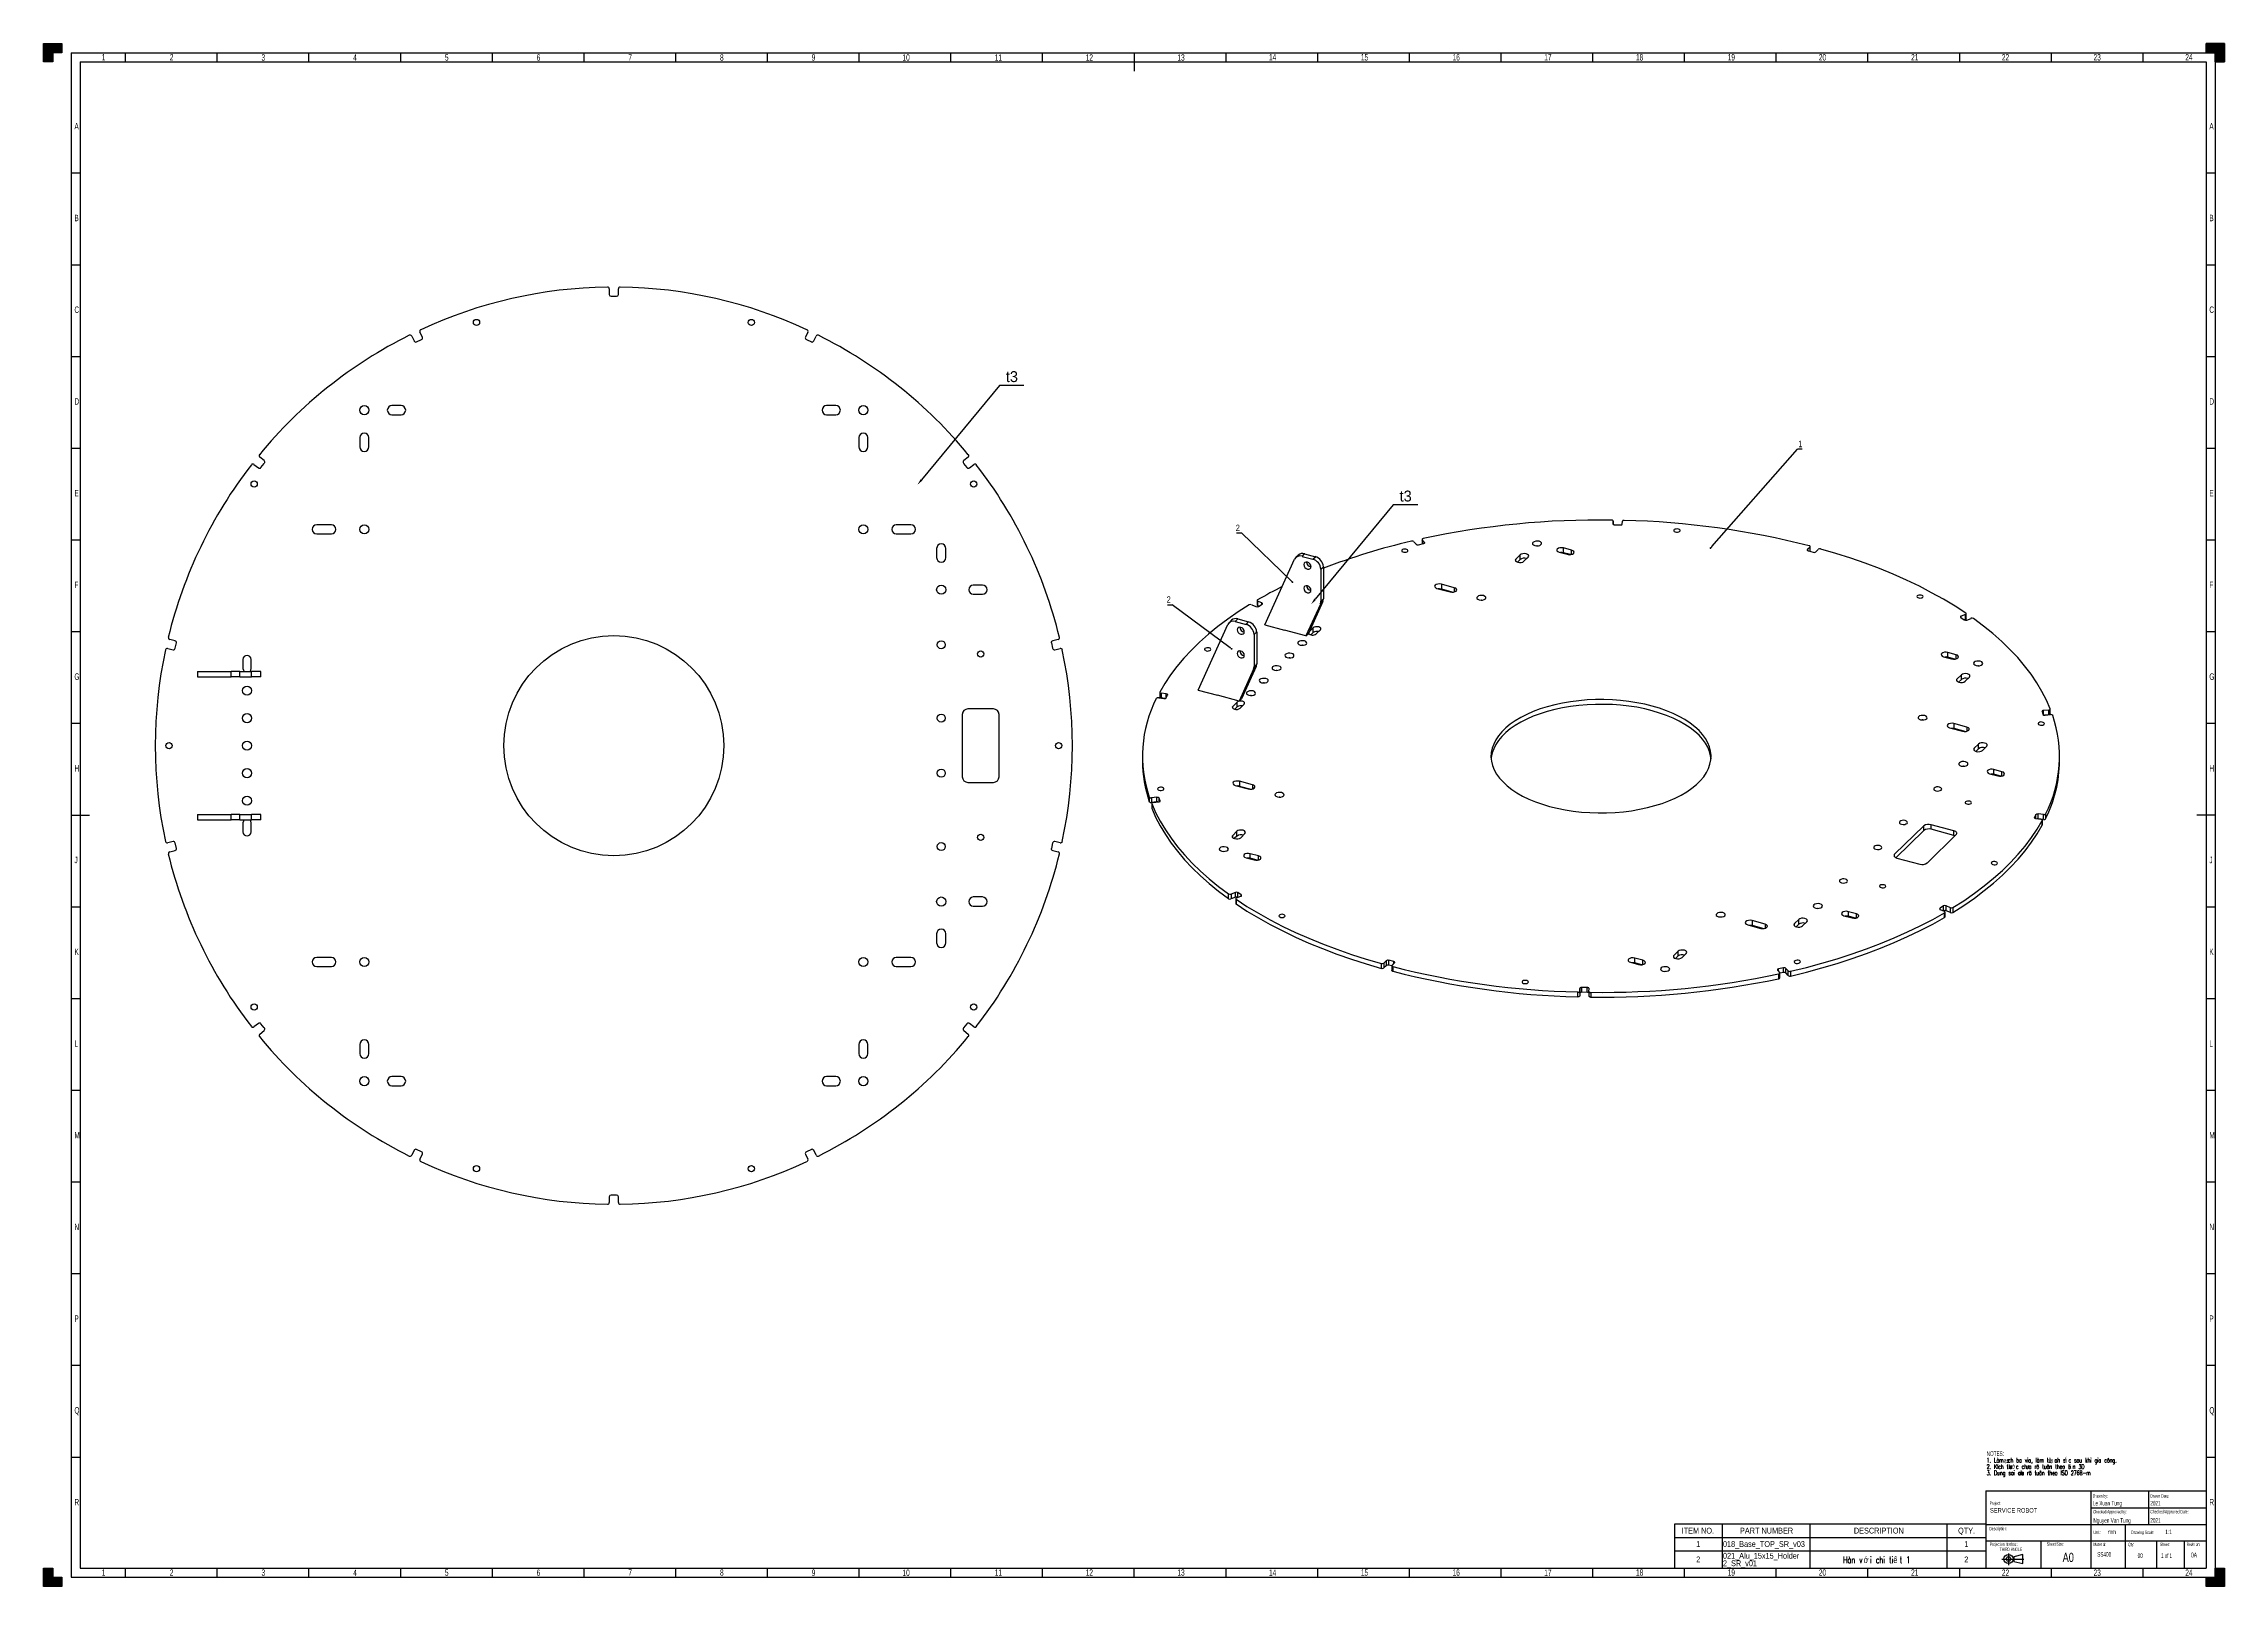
# Model space of a CAD drawing. Extents: x 0 to 1189, y 0 to 841.
import ezdxf

# ---------------------------------------------------------------- set-up
doc = ezdxf.new("R2010")
doc.units = 0
doc.layers.get('0').update_dxf_attribs({"linetype": 'CONTINUOUS'})
for name, color, linetype in [('AM_5', 3, 'CONTINUOUS'), ('BORDER', 7, 'CONTINUOUS'), ('TRIM', 7, 'CONTINUOUS')]:
    doc.layers.add(name, color=color, linetype=linetype)
doc.styles.add('MtXpl_MS_PGothic', font='txt')
doc.styles.add('SLDTEXTSTYLE0', font='TXT', dxfattribs={"width": 0.605})
doc.styles.add('SLDTEXTSTYLE1', font='TXT', dxfattribs={"width": 0.57})
doc.styles.add('SLDTEXTSTYLE2', font='TXT', dxfattribs={"width": 0.75})
doc.styles.add('SLDTEXTSTYLE3', font='TXT', dxfattribs={"width": 0.605, "bigfont": 'bigfont'})
doc.styles.add('SLDTEXTSTYLE4', font='TXT', dxfattribs={"width": 0.694444, "bigfont": 'bigfont'})

# ---------------------------------------------------------------- blocks, each defined once
blk = doc.blocks.new('*U13')
at = {"layer": 'TRIM', "linetype": 'CONTINUOUS'}
for p, q in [((0, 5), (0, 10)), ((0, 0), (0, 5)), ((5, 10), (5, 5)), ((10, 5), (10, 0))]:
    blk.add_line(p, q, dxfattribs=at)
at = {"layer": 'TRIM', "linetype": 'CONTINUOUS', "extrusion": (0, 0, -1)}
for points in [[(0, 10), (-5, 5), (0, 5)], [(0, 10), (-5, 10), (-5, 5)], [(0, 5), (-10, 0), (0, 0)], [(0, 5), (-10, 5), (-10, 0)]]:
    blk.add_solid(points, dxfattribs=at)
blk = doc.blocks.new('*U14')
at = {"layer": 'TRIM', "linetype": 'CONTINUOUS'}
for p, q in [((0, 836), (0, 841)), ((0, 831), (0, 836)), ((5, 836), (5, 831)), ((10, 841), (10, 836))]:
    blk.add_line(p, q, dxfattribs=at)
at = {"layer": 'TRIM', "linetype": 'CONTINUOUS', "extrusion": (0, 0, -1)}
for points in [[(0, 841), (-10, 836), (0, 836)], [(0, 841), (-10, 841), (-10, 836)], [(0, 836), (-5, 831), (0, 831)], [(0, 836), (-5, 836), (-5, 831)]]:
    blk.add_solid(points, dxfattribs=at)
blk = doc.blocks.new('*U15')
at = {"layer": 'TRIM', "linetype": 'CONTINUOUS'}
for p, q in [((1179, 836), (1179, 841)), ((1184, 831), (1184, 836)), ((1189, 841), (1189, 836)), ((1189, 836), (1189, 831))]:
    blk.add_line(p, q, dxfattribs=at)
at = {"layer": 'TRIM', "linetype": 'CONTINUOUS', "extrusion": (0, 0, -1)}
for points in [[(-1179, 841), (-1189, 836), (-1179, 836)], [(-1179, 841), (-1189, 841), (-1189, 836)], [(-1184, 836), (-1189, 831), (-1184, 831)], [(-1184, 836), (-1189, 836), (-1189, 831)]]:
    blk.add_solid(points, dxfattribs=at)
blk = doc.blocks.new('*U16')
at = {"layer": 'TRIM', "linetype": 'CONTINUOUS'}
for p, q in [((1179, 0), (1179, 5)), ((1184, 5), (1184, 10)), ((1189, 10), (1189, 5)), ((1189, 5), (1189, 0))]:
    blk.add_line(p, q, dxfattribs=at)
at = {"layer": 'TRIM', "linetype": 'CONTINUOUS', "extrusion": (0, 0, -1)}
for points in [[(-1179, 5), (-1189, 0), (-1179, 0)], [(-1179, 5), (-1189, 5), (-1189, 0)], [(-1184, 10), (-1189, 5), (-1184, 5)], [(-1184, 10), (-1189, 10), (-1189, 5)]]:
    blk.add_solid(points, dxfattribs=at)
blk = doc.blocks.new('*U17')
at = {"layer": 'BORDER', "color": 7, "style": 'SLDTEXTSTYLE0', "width": 0.605}
blk.add_text('K', height=3.5, dxfattribs=at).set_placement((16.8, 344.2))
blk = doc.blocks.new('*U18')
at = {"layer": 'BORDER', "color": 7, "style": 'SLDTEXTSTYLE0', "width": 0.605}
blk.add_text('J', height=3.5, dxfattribs=at).set_placement((16.8, 394.2))
blk = doc.blocks.new('*U19')
at = {"layer": 'BORDER', "color": 7, "style": 'SLDTEXTSTYLE0', "width": 0.605}
blk.add_text('H', height=3.5, dxfattribs=at).set_placement((16.8, 444.2))
blk = doc.blocks.new('*U20')
at = {"layer": 'BORDER', "color": 7, "style": 'SLDTEXTSTYLE0', "width": 0.605}
blk.add_text('G', height=3.5, dxfattribs=at).set_placement((16.8, 494.2))
blk = doc.blocks.new('*U21')
at = {"layer": 'BORDER', "color": 7, "style": 'SLDTEXTSTYLE0', "width": 0.605}
blk.add_text('E', height=3.5, dxfattribs=at).set_placement((16.8, 594.2))
blk = doc.blocks.new('*U22')
at = {"layer": 'BORDER', "color": 7, "style": 'SLDTEXTSTYLE0', "width": 0.605}
blk.add_text('F', height=3.5, dxfattribs=at).set_placement((16.8, 544.2))
blk = doc.blocks.new('*U23')
at = {"layer": 'BORDER', "color": 7, "style": 'SLDTEXTSTYLE0', "width": 0.605}
blk.add_text('L', height=3.5, dxfattribs=at).set_placement((16.8, 294.2))
blk = doc.blocks.new('*U24')
at = {"layer": 'BORDER', "color": 7, "style": 'SLDTEXTSTYLE0', "width": 0.605}
blk.add_text('6', height=3.5, dxfattribs=at).set_placement((268.8, 5.7))
blk = doc.blocks.new('*U25')
at = {"layer": 'BORDER', "color": 7, "style": 'SLDTEXTSTYLE0', "width": 0.605}
blk.add_text('11', height=3.5, dxfattribs=at).set_placement((518.6, 5.8))
blk = doc.blocks.new('*U26')
at = {"layer": 'BORDER', "color": 7, "style": 'SLDTEXTSTYLE0', "width": 0.605}
blk.add_text('9', height=3.5, dxfattribs=at).set_placement((418.8, 5.7))
blk = doc.blocks.new('*U27')
at = {"layer": 'BORDER', "color": 7, "style": 'SLDTEXTSTYLE0', "width": 0.605}
blk.add_text('2', height=3.5, dxfattribs=at).set_placement((68.8, 5.8))
blk = doc.blocks.new('*U28')
at = {"layer": 'BORDER', "color": 7, "style": 'SLDTEXTSTYLE0', "width": 0.605}
blk.add_text('1', height=3.5, dxfattribs=at).set_placement((31.7, 5.8))
blk = doc.blocks.new('*U29')
at = {"layer": 'BORDER', "color": 7, "style": 'SLDTEXTSTYLE0', "width": 0.605}
blk.add_text('5', height=3.5, dxfattribs=at).set_placement((218.8, 5.8))
blk = doc.blocks.new('*U30')
at = {"layer": 'BORDER', "color": 7, "style": 'SLDTEXTSTYLE0', "width": 0.605}
blk.add_text('12', height=3.5, dxfattribs=at).set_placement((568.2, 5.8))
blk = doc.blocks.new('*U31')
at = {"layer": 'BORDER', "color": 7, "style": 'SLDTEXTSTYLE0', "width": 0.605}
blk.add_text('3', height=3.5, dxfattribs=at).set_placement((118.8, 5.8))
blk = doc.blocks.new('*U32')
at = {"layer": 'BORDER', "color": 7, "style": 'SLDTEXTSTYLE0', "width": 0.605}
blk.add_text('10', height=3.5, dxfattribs=at).set_placement((468.3, 5.7))
blk = doc.blocks.new('*U33')
at = {"layer": 'BORDER', "color": 7, "style": 'SLDTEXTSTYLE0', "width": 0.605}
blk.add_text('4', height=3.5, dxfattribs=at).set_placement((168.8, 5.7))
blk = doc.blocks.new('*U34')
at = {"layer": 'BORDER', "color": 7, "style": 'SLDTEXTSTYLE0', "width": 0.605}
blk.add_text('7', height=3.5, dxfattribs=at).set_placement((318.8, 5.8))
blk = doc.blocks.new('*U35')
at = {"layer": 'BORDER', "color": 7, "style": 'SLDTEXTSTYLE0', "width": 0.605}
blk.add_text('8', height=3.5, dxfattribs=at).set_placement((368.8, 5.8))
blk = doc.blocks.new('*U36')
at = {"layer": 'BORDER', "color": 7, "style": 'SLDTEXTSTYLE0', "width": 0.605}
blk.add_text('D', height=3.5, dxfattribs=at).set_placement((16.8, 644.2))
blk = doc.blocks.new('*U37')
at = {"layer": 'BORDER', "color": 7, "style": 'SLDTEXTSTYLE0', "width": 0.605}
blk.add_text('B', height=3.5, dxfattribs=at).set_placement((16.8, 744.2))
blk = doc.blocks.new('*U38')
at = {"layer": 'BORDER', "color": 7, "style": 'SLDTEXTSTYLE0', "width": 0.605}
blk.add_text('C', height=3.5, dxfattribs=at).set_placement((16.8, 694.2))
blk = doc.blocks.new('*U39')
at = {"layer": 'BORDER', "color": 7, "style": 'SLDTEXTSTYLE0', "width": 0.605}
blk.add_text('A', height=3.5, dxfattribs=at).set_placement((16.8, 794.2))
blk = doc.blocks.new('*U40')
at = {"layer": 'BORDER', "color": 7, "style": 'SLDTEXTSTYLE0', "width": 0.605}
blk.add_text('14', height=3.5, dxfattribs=at).set_placement((668.1, 5.7))
blk = doc.blocks.new('*U41')
at = {"layer": 'BORDER', "color": 7, "style": 'SLDTEXTSTYLE0', "width": 0.605}
blk.add_text('15', height=3.5, dxfattribs=at).set_placement((718.2, 5.8))
blk = doc.blocks.new('*U42')
at = {"layer": 'BORDER', "color": 7, "style": 'SLDTEXTSTYLE0', "width": 0.605}
blk.add_text('13', height=3.5, dxfattribs=at).set_placement((618.2, 5.8))
blk = doc.blocks.new('*U43')
at = {"layer": 'BORDER', "color": 7, "style": 'SLDTEXTSTYLE0', "width": 0.605}
blk.add_text('16', height=3.5, dxfattribs=at).set_placement((768.2, 5.8))
blk = doc.blocks.new('*U44')
at = {"layer": 'BORDER', "color": 7, "style": 'SLDTEXTSTYLE0', "width": 0.605}
blk.add_text('19', height=3.5, dxfattribs=at).set_placement((918.2, 5.8))
blk = doc.blocks.new('*U45')
at = {"layer": 'BORDER', "color": 7, "style": 'SLDTEXTSTYLE0', "width": 0.605}
blk.add_text('18', height=3.5, dxfattribs=at).set_placement((868.2, 5.8))
blk = doc.blocks.new('*U46')
at = {"layer": 'BORDER', "color": 7, "style": 'SLDTEXTSTYLE0', "width": 0.605}
blk.add_text('17', height=3.5, dxfattribs=at).set_placement((818.2, 5.7))
blk = doc.blocks.new('*U47')
at = {"layer": 'BORDER', "color": 7, "style": 'SLDTEXTSTYLE0', "width": 0.605}
blk.add_text('22', height=3.5, dxfattribs=at).set_placement((1067.7, 5.7))
blk = doc.blocks.new('*U48')
at = {"layer": 'BORDER', "color": 7, "style": 'SLDTEXTSTYLE0', "width": 0.605}
blk.add_text('21', height=3.5, dxfattribs=at).set_placement((1018.2, 5.8))
blk = doc.blocks.new('*U49')
at = {"layer": 'BORDER', "color": 7, "style": 'SLDTEXTSTYLE0', "width": 0.605}
blk.add_text('20', height=3.5, dxfattribs=at).set_placement((967.9, 5.8))
blk = doc.blocks.new('*U50')
at = {"layer": 'BORDER', "color": 7, "style": 'SLDTEXTSTYLE0', "width": 0.605}
blk.add_text('23', height=3.5, dxfattribs=at).set_placement((1117.7, 5.7))
blk = doc.blocks.new('*U51')
at = {"layer": 'BORDER', "color": 7, "style": 'SLDTEXTSTYLE0', "width": 0.605}
blk.add_text('24', height=3.5, dxfattribs=at).set_placement((1167.7, 5.7))
blk = doc.blocks.new('*U52')
at = {"layer": 'BORDER', "color": 7, "style": 'SLDTEXTSTYLE0', "width": 0.605}
blk.add_text('Q', height=3.5, dxfattribs=at).set_placement((16.8, 94.2))
blk = doc.blocks.new('*U53')
at = {"layer": 'BORDER', "color": 7, "style": 'SLDTEXTSTYLE0', "width": 0.605}
blk.add_text('P', height=3.5, dxfattribs=at).set_placement((16.8, 144.2))
blk = doc.blocks.new('*U54')
at = {"layer": 'BORDER', "color": 7, "style": 'SLDTEXTSTYLE0', "width": 0.605}
blk.add_text('N', height=3.5, dxfattribs=at).set_placement((16.8, 194.2))
blk = doc.blocks.new('*U55')
at = {"layer": 'BORDER', "color": 7, "style": 'SLDTEXTSTYLE0', "width": 0.605}
blk.add_text('M', height=3.5, dxfattribs=at).set_placement((16.8, 244.2))
blk = doc.blocks.new('*U56')
at = {"layer": 'BORDER', "color": 7, "style": 'SLDTEXTSTYLE0', "width": 0.605}
blk.add_text('R', height=3.5, dxfattribs=at).set_placement((16.8, 44.2))
blk = doc.blocks.new('*U57')
at = {"layer": 'BORDER', "color": 7, "style": 'SLDTEXTSTYLE0', "width": 0.605}
blk.add_text('18', height=3.5, dxfattribs=at).set_placement((868.2, 831.8))
blk = doc.blocks.new('*U58')
at = {"layer": 'BORDER', "color": 7, "style": 'SLDTEXTSTYLE0', "width": 0.605}
blk.add_text('24', height=3.5, dxfattribs=at).set_placement((1167.7, 831.8))
blk = doc.blocks.new('*U59')
at = {"layer": 'BORDER', "color": 7, "style": 'SLDTEXTSTYLE0', "width": 0.605}
blk.add_text('23', height=3.5, dxfattribs=at).set_placement((1117.7, 831.8))
blk = doc.blocks.new('*U60')
at = {"layer": 'BORDER', "color": 7, "style": 'SLDTEXTSTYLE0', "width": 0.605}
blk.add_text('20', height=3.5, dxfattribs=at).set_placement((967.9, 831.8))
blk = doc.blocks.new('*U61')
at = {"layer": 'BORDER', "color": 7, "style": 'SLDTEXTSTYLE0', "width": 0.605}
blk.add_text('21', height=3.5, dxfattribs=at).set_placement((1018.2, 831.8))
blk = doc.blocks.new('*U62')
at = {"layer": 'BORDER', "color": 7, "style": 'SLDTEXTSTYLE0', "width": 0.605}
blk.add_text('22', height=3.5, dxfattribs=at).set_placement((1067.7, 831.8))
blk = doc.blocks.new('*U63')
at = {"layer": 'BORDER', "color": 7, "style": 'SLDTEXTSTYLE0', "width": 0.605}
blk.add_text('19', height=3.5, dxfattribs=at).set_placement((918.2, 831.8))
blk = doc.blocks.new('*U64')
at = {"layer": 'BORDER', "color": 7, "style": 'SLDTEXTSTYLE0', "width": 0.605}
blk.add_text('2', height=3.5, dxfattribs=at).set_placement((68.8, 831.8))
blk = doc.blocks.new('*U65')
at = {"layer": 'BORDER', "color": 7, "style": 'SLDTEXTSTYLE0', "width": 0.605}
blk.add_text('1', height=3.5, dxfattribs=at).set_placement((31.7, 831.8))
blk = doc.blocks.new('*U66')
at = {"layer": 'BORDER', "color": 7, "style": 'SLDTEXTSTYLE0', "width": 0.605}
blk.add_text('3', height=3.5, dxfattribs=at).set_placement((118.8, 831.7))
blk = doc.blocks.new('*U67')
at = {"layer": 'BORDER', "color": 7, "style": 'SLDTEXTSTYLE0', "width": 0.605}
blk.add_text('6', height=3.5, dxfattribs=at).set_placement((268.8, 831.7))
blk = doc.blocks.new('*U68')
at = {"layer": 'BORDER', "color": 7, "style": 'SLDTEXTSTYLE0', "width": 0.605}
blk.add_text('5', height=3.5, dxfattribs=at).set_placement((218.8, 831.7))
blk = doc.blocks.new('*U69')
at = {"layer": 'BORDER', "color": 7, "style": 'SLDTEXTSTYLE0', "width": 0.605}
blk.add_text('4', height=3.5, dxfattribs=at).set_placement((168.8, 831.7))
blk = doc.blocks.new('*U70')
at = {"layer": 'BORDER', "color": 7, "style": 'SLDTEXTSTYLE0', "width": 0.605}
blk.add_text('7', height=3.5, dxfattribs=at).set_placement((318.8, 831.7))
blk = doc.blocks.new('*U71')
at = {"layer": 'BORDER', "color": 7, "style": 'SLDTEXTSTYLE0', "width": 0.605}
blk.add_text('11', height=3.5, dxfattribs=at).set_placement((518.6, 831.7))
blk = doc.blocks.new('*U72')
at = {"layer": 'BORDER', "color": 7, "style": 'SLDTEXTSTYLE0', "width": 0.605}
blk.add_text('10', height=3.5, dxfattribs=at).set_placement((468.3, 831.7))
blk = doc.blocks.new('*U73')
at = {"layer": 'BORDER', "color": 7, "style": 'SLDTEXTSTYLE0', "width": 0.605}
blk.add_text('9', height=3.5, dxfattribs=at).set_placement((418.8, 831.7))
blk = doc.blocks.new('*U74')
at = {"layer": 'BORDER', "color": 7, "style": 'SLDTEXTSTYLE0', "width": 0.605}
blk.add_text('8', height=3.5, dxfattribs=at).set_placement((368.8, 831.7))
blk = doc.blocks.new('*U75')
at = {"layer": 'BORDER', "color": 7, "style": 'SLDTEXTSTYLE0', "width": 0.605}
blk.add_text('12', height=3.5, dxfattribs=at).set_placement((568.2, 831.7))
blk = doc.blocks.new('*U76')
at = {"layer": 'BORDER', "color": 7, "style": 'SLDTEXTSTYLE0', "width": 0.605}
blk.add_text('17', height=3.5, dxfattribs=at).set_placement((818.2, 831.8))
blk = doc.blocks.new('*U77')
at = {"layer": 'BORDER', "color": 7, "style": 'SLDTEXTSTYLE0', "width": 0.605}
blk.add_text('16', height=3.5, dxfattribs=at).set_placement((768.2, 831.8))
blk = doc.blocks.new('*U78')
at = {"layer": 'BORDER', "color": 7, "style": 'SLDTEXTSTYLE0', "width": 0.605}
blk.add_text('15', height=3.5, dxfattribs=at).set_placement((718.2, 831.8))
blk = doc.blocks.new('*U79')
at = {"layer": 'BORDER', "color": 7, "style": 'SLDTEXTSTYLE0', "width": 0.605}
blk.add_text('14', height=3.5, dxfattribs=at).set_placement((668.1, 831.8))
blk = doc.blocks.new('*U80')
at = {"layer": 'BORDER', "color": 7, "style": 'SLDTEXTSTYLE0', "width": 0.605}
blk.add_text('13', height=3.5, dxfattribs=at).set_placement((618.2, 831.7))
blk = doc.blocks.new('*U81')
at = {"layer": 'BORDER', "color": 7, "style": 'SLDTEXTSTYLE0', "width": 0.605}
blk.add_text('A', height=3.5, dxfattribs=at).set_placement((1180.8, 794.2))
blk = doc.blocks.new('*U82')
at = {"layer": 'BORDER', "color": 7, "style": 'SLDTEXTSTYLE0', "width": 0.605}
blk.add_text('F', height=3.5, dxfattribs=at).set_placement((1180.8, 544.2))
blk = doc.blocks.new('*U83')
at = {"layer": 'BORDER', "color": 7, "style": 'SLDTEXTSTYLE0', "width": 0.605}
blk.add_text('E', height=3.5, dxfattribs=at).set_placement((1180.8, 594.2))
blk = doc.blocks.new('*U84')
at = {"layer": 'BORDER', "color": 7, "style": 'SLDTEXTSTYLE0', "width": 0.605}
blk.add_text('D', height=3.5, dxfattribs=at).set_placement((1180.8, 644.2))
blk = doc.blocks.new('*U85')
at = {"layer": 'BORDER', "color": 7, "style": 'SLDTEXTSTYLE0', "width": 0.605}
blk.add_text('C', height=3.5, dxfattribs=at).set_placement((1180.8, 694.2))
blk = doc.blocks.new('*U86')
at = {"layer": 'BORDER', "color": 7, "style": 'SLDTEXTSTYLE0', "width": 0.605}
blk.add_text('B', height=3.5, dxfattribs=at).set_placement((1180.8, 744.2))
blk = doc.blocks.new('*U87')
at = {"layer": 'BORDER', "color": 7, "style": 'SLDTEXTSTYLE0', "width": 0.605}
blk.add_text('G', height=3.5, dxfattribs=at).set_placement((1180.8, 494.2))
blk = doc.blocks.new('*U88')
at = {"layer": 'BORDER', "color": 7, "style": 'SLDTEXTSTYLE0', "width": 0.605}
blk.add_text('H', height=3.5, dxfattribs=at).set_placement((1180.8, 444.2))
blk = doc.blocks.new('*U89')
at = {"layer": 'BORDER', "color": 7, "style": 'SLDTEXTSTYLE0', "width": 0.605}
blk.add_text('J', height=3.5, dxfattribs=at).set_placement((1180.8, 394.2))
blk = doc.blocks.new('*U90')
at = {"layer": 'BORDER', "color": 7, "style": 'SLDTEXTSTYLE0', "width": 0.605}
blk.add_text('K', height=3.5, dxfattribs=at).set_placement((1180.8, 344.2))
blk = doc.blocks.new('*U91')
at = {"layer": 'BORDER', "color": 7, "style": 'SLDTEXTSTYLE0', "width": 0.605}
blk.add_text('L', height=3.5, dxfattribs=at).set_placement((1180.8, 294.2))
blk = doc.blocks.new('*U92')
at = {"layer": 'BORDER', "color": 7, "style": 'SLDTEXTSTYLE0', "width": 0.605}
blk.add_text('M', height=3.5, dxfattribs=at).set_placement((1180.8, 244.2))
blk = doc.blocks.new('*U93')
at = {"layer": 'BORDER', "color": 7, "style": 'SLDTEXTSTYLE0', "width": 0.605}
blk.add_text('P', height=3.5, dxfattribs=at).set_placement((1180.8, 144.2))
blk = doc.blocks.new('*U94')
at = {"layer": 'BORDER', "color": 7, "style": 'SLDTEXTSTYLE0', "width": 0.605}
blk.add_text('Q', height=3.5, dxfattribs=at).set_placement((1180.8, 94.2))
blk = doc.blocks.new('*U95')
at = {"layer": 'BORDER', "color": 7, "style": 'SLDTEXTSTYLE0', "width": 0.605}
blk.add_text('R', height=3.5, dxfattribs=at).set_placement((1180.8, 44.2))
blk = doc.blocks.new('*U96')
at = {"layer": 'BORDER', "color": 7, "style": 'SLDTEXTSTYLE0', "width": 0.605}
blk.add_text('N', height=3.5, dxfattribs=at).set_placement((1180.8, 194.2))
blk = doc.blocks.new('*U97')
at = {"layer": 'BORDER', "style": 'SLDTEXTSTYLE0', "width": 0.605}
blk.add_text('Sheet:', height=1.8, dxfattribs=at).set_placement((1153.9, 22))
blk = doc.blocks.new('*U98')
at = {"layer": 'BORDER', "style": 'SLDTEXTSTYLE0', "width": 0.605}
blk.add_text('Revision:', height=1.8, dxfattribs=at).set_placement((1168.4, 22))
blk = doc.blocks.new('*U99')
at = {"layer": 'BORDER', "style": 'SLDTEXTSTYLE0', "width": 0.605}
blk.add_text('Material:', height=1.8, dxfattribs=at).set_placement((1117.6, 22))
blk = doc.blocks.new('*U100')
at = {"layer": 'BORDER', "style": 'SLDTEXTSTYLE1', "width": 0.57}
blk.add_text('1 of 1', height=2.5, dxfattribs=at).set_placement((1154.5, 15.5))
blk = doc.blocks.new('*U101')
at = {"layer": 'BORDER', "style": 'SLDTEXTSTYLE0', "width": 0.605}
blk.add_text('Checked/Approved by:', height=1.8, dxfattribs=at).set_placement((1117.4, 39.8))
blk = doc.blocks.new('*U102')
at = {"layer": 'BORDER', "color": 0, "style": 'SLDTEXTSTYLE0', "width": 0.605}
blk.add_text('Projection Method:', height=1.8, dxfattribs=at).set_placement((0, 0.5))
blk = doc.blocks.new('*U103')
at = {"layer": 'BORDER', "color": 0, "style": 'SLDTEXTSTYLE0', "width": 0.605}
blk.add_text('THIRD ANGLE', height=1.8, dxfattribs=at).set_placement((5.4, -2.3))
blk = doc.blocks.new('SW_NOTE_0')
for name in ['*U102', '*U103']:
    blk.add_blockref(name, (0, 0))
blk = doc.blocks.new('*U104')
at = {"layer": 'BORDER', "style": 'SLDTEXTSTYLE0', "width": 0.605}
blk.add_text('Sheet Size:', height=1.8, dxfattribs=at).set_placement((1092.2, 22.2))
blk = doc.blocks.new('*U105')
at = {"layer": 'BORDER', "style": 'SLDTEXTSTYLE2', "width": 0.75}
blk.add_text('A0', height=5, dxfattribs=at).set_placement((1100.8, 13.3))
blk = doc.blocks.new('*U106')
at = {"layer": 'BORDER', "style": 'SLDTEXTSTYLE0', "width": 0.605}
blk.add_text('Drawn by:', height=1.8, dxfattribs=at).set_placement((1117.3, 48.4))
blk = doc.blocks.new('*U107')
at = {"layer": 'BORDER', "style": 'SLDTEXTSTYLE0', "width": 0.605}
blk.add_text('Drawn Date:', height=1.852, dxfattribs=at).set_placement((1148.6, 48.4))
blk = doc.blocks.new('*U108')
at = {"layer": 'BORDER', "style": 'SLDTEXTSTYLE0', "width": 0.605}
blk.add_text('Checked/Approved Date:', height=1.852, dxfattribs=at).set_placement((1148.6, 39.8))
blk = doc.blocks.new('*U109')
at = {"layer": 'BORDER', "style": 'SLDTEXTSTYLE0', "width": 0.605}
blk.add_text('Drawing Scale:', height=1.852, dxfattribs=at).set_placement((1138.2, 28.5))
blk = doc.blocks.new('*U110')
at = {"layer": 'BORDER', "style": 'SLDTEXTSTYLE0', "width": 0.605}
blk.add_text('Le Xuan Tung', height=2.5, dxfattribs=at).set_placement((1117.3, 44.1))
blk = doc.blocks.new('*U111')
at = {"layer": 'BORDER', "style": 'SLDTEXTSTYLE0', "width": 0.605}
blk.add_text('2021', height=2.5, dxfattribs=at).set_placement((1148.6, 44.1))
blk = doc.blocks.new('*U112')
at = {"layer": 'BORDER', "style": 'SLDTEXTSTYLE0', "width": 0.605}
blk.add_text('Nguyen Van Tung', height=2.5, dxfattribs=at).set_placement((1117.6, 34.7))
blk = doc.blocks.new('*U113')
at = {"layer": 'BORDER', "style": 'SLDTEXTSTYLE0', "width": 0.605}
blk.add_text('2021', height=2.5, dxfattribs=at).set_placement((1148.6, 34.7))
blk = doc.blocks.new('*U114')
at = {"layer": 'BORDER', "style": 'SLDTEXTSTYLE0', "width": 0.605}
blk.add_text('0A', height=2.65, dxfattribs=at).set_placement((1170.8, 15.8))
blk = doc.blocks.new('*U115')
at = {"layer": 'BORDER', "style": 'SLDTEXTSTYLE0', "width": 0.605}
blk.add_text('1:1', height=2.5, dxfattribs=at).set_placement((1156.8, 28.5))
blk = doc.blocks.new('*U116')
at = {"layer": 'BORDER', "style": 'SLDTEXTSTYLE0', "width": 0.605}
blk.add_text('Qty:', height=1.8, dxfattribs=at).set_placement((1136.5, 22))
blk = doc.blocks.new('*U117')
at = {"layer": 'BORDER', "style": 'SLDTEXTSTYLE0', "width": 0.605}
blk.add_text('00', height=2.5, dxfattribs=at).set_placement((1141.7, 15.5))
blk = doc.blocks.new('*U118')
at = {"layer": 'BORDER', "style": 'SLDTEXTSTYLE0', "width": 0.605}
blk.add_text('SS400', height=2.5, dxfattribs=at).set_placement((1119.7, 16.2))
blk = doc.blocks.new('*U119')
at = {"layer": 'BORDER', "style": 'SLDTEXTSTYLE0', "width": 0.605}
blk.add_text('mm', height=2.5, dxfattribs=at).set_placement((1125.6, 28.5))
blk = doc.blocks.new('*U120')
at = {"layer": 'BORDER', "style": 'SLDTEXTSTYLE0', "width": 0.605}
blk.add_text('Unit:', height=1.85, dxfattribs=at).set_placement((1117.6, 28.5))
blk = doc.blocks.new('*U121')
at = {"layer": 'BORDER', "style": 'SLDTEXTSTYLE0', "width": 0.605}
blk.add_text('Description:', height=1.8, dxfattribs=at).set_placement((1060.9, 30.6))
blk = doc.blocks.new('*U122')
at = {"layer": 'BORDER', "style": 'SLDTEXTSTYLE2', "width": 0.75}
blk.add_text('SERVICE ROBOT', height=2.5, dxfattribs=at).set_placement((1061.2, 40.2))
blk = doc.blocks.new('*U123')
at = {"layer": 'BORDER', "style": 'SLDTEXTSTYLE0', "width": 0.605}
blk.add_text('Project:', height=1.8, dxfattribs=at).set_placement((1061, 44.5))
blk = doc.blocks.new('*U124')
at = {"layer": 'BORDER', "color": 0, "style": 'SLDTEXTSTYLE0', "width": 0.605}
blk.add_text('NOTES:', height=2.5, dxfattribs=at).set_placement((0, 0.7))
blk = doc.blocks.new('*U125')
at = {"layer": 'BORDER', "color": 0, "width": 0.605}
for s, style, p in [('ắ', 'MtXpl_MS_PGothic', (42.4, -2.9)), ('1. Làm s', 'SLDTEXTSTYLE3', (0, -2.9)), ('ạ', 'MtXpl_MS_PGothic', (9.4, -2.9)), ('ch ba via, làm tù c', 'SLDTEXTSTYLE3', (11.6, -2.9)), ('ạ', 'MtXpl_MS_PGothic', (34.8, -2.9)), ('nh s', 'SLDTEXTSTYLE3', (37, -2.9)), ('c sau khi gia công.', 'SLDTEXTSTYLE3', (44.6, -2.9))]:
    blk.add_text(s, height=2.5, dxfattribs=dict(at, style=style)).set_placement(p)
blk = doc.blocks.new('*U126')
at = {"layer": 'BORDER', "color": 0, "width": 0.605}
for s, style, p in [('2. Kích th', 'SLDTEXTSTYLE3', (0, -6.4)), ('ư', 'SLDTEXTSTYLE3', (12.4, -6.4)), ('ớ', 'MtXpl_MS_PGothic', (13.8, -6.4)), ('c ch', 'SLDTEXTSTYLE3', (16, -6.4)), ('ư', 'SLDTEXTSTYLE3', (21.5, -6.4)), ('a rõ tuân theo b', 'SLDTEXTSTYLE3', (22.9, -6.4)), ('ả', 'MtXpl_MS_PGothic', (44.7, -6.4)), ('n 3D', 'SLDTEXTSTYLE3', (46.9, -6.4))]:
    blk.add_text(s, height=2.5, dxfattribs=dict(at, style=style)).set_placement(p)
blk = doc.blocks.new('*U127')
at = {"layer": 'BORDER', "color": 0, "style": 'SLDTEXTSTYLE3', "width": 0.605}
for s, p in [('3. Dung sai ch', (0, -9.8)), ('ư', (17.3, -9.8)), ('a rõ tuân theo ISO 2768-m', (18.8, -9.8))]:
    blk.add_text(s, height=2.5, dxfattribs=at).set_placement(p)
blk = doc.blocks.new('SW_NOTE_1')
for name in ['*U124', '*U125', '*U126', '*U127']:
    blk.add_blockref(name, (0, 0))
blk = doc.blocks.new('*U128')
at = {"layer": 'BORDER', "color": 0, "style": 'SLDTEXTSTYLE2', "width": 0.75}
blk.add_text('ITEM NO.', height=3.17, dxfattribs=at).set_placement((3.9, -5.2))
blk = doc.blocks.new('*U129')
at = {"layer": 'BORDER', "color": 0, "style": 'SLDTEXTSTYLE2', "width": 0.75}
blk.add_text('PART NUMBER', height=3.175, dxfattribs=at).set_placement((35.7, -5.2))
blk = doc.blocks.new('*U130')
at = {"layer": 'BORDER', "color": 0, "style": 'SLDTEXTSTYLE2', "width": 0.75}
blk.add_text('DESCRIPTION', height=3.175, dxfattribs=at).set_placement((97.8, -5.2))
blk = doc.blocks.new('*U131')
at = {"layer": 'BORDER', "color": 0, "style": 'SLDTEXTSTYLE2', "width": 0.75}
blk.add_text('QTY.', height=3.17, dxfattribs=at).set_placement((154.6, -5.2))
blk = doc.blocks.new('*U132')
at = {"layer": 'BORDER', "color": 0, "style": 'SLDTEXTSTYLE2', "width": 0.75}
blk.add_text('1', height=3.17, dxfattribs=at).set_placement((11.8, -12.5))
blk = doc.blocks.new('*U133')
at = {"layer": 'BORDER', "color": 0, "style": 'SLDTEXTSTYLE2', "width": 0.75}
blk.add_text('018_Base_TOP_SR_v03', height=3.175, dxfattribs=at).set_placement((26.4, -12.5))
blk = doc.blocks.new('*U134')
at = {"layer": 'BORDER', "color": 0, "style": 'SLDTEXTSTYLE2', "width": 0.75}
blk.add_text('1', height=3.17, dxfattribs=at).set_placement((158, -12.5))
blk = doc.blocks.new('*U135')
at = {"layer": 'BORDER', "color": 0, "style": 'SLDTEXTSTYLE2', "width": 0.75}
blk.add_text('2', height=3.17, dxfattribs=at).set_placement((11.8, -20.9))
blk = doc.blocks.new('*U136')
at = {"layer": 'BORDER', "color": 0, "style": 'SLDTEXTSTYLE2', "width": 0.75}
blk.add_text('021_Alu_15x15_Holder', height=3.175, dxfattribs=at).set_placement((26.4, -18.9))
blk = doc.blocks.new('*U137')
at = {"layer": 'BORDER', "color": 0, "style": 'SLDTEXTSTYLE2', "width": 0.75}
blk.add_text('2_SR_v01', height=3.17, dxfattribs=at).set_placement((26.4, -23))
blk = doc.blocks.new('*U138')
at = {"layer": 'BORDER', "color": 0, "width": 0.694444}
for s, style, p in [('Hàn v', 'SLDTEXTSTYLE4', (91.9, -21.3)), ('ớ', 'MtXpl_MS_PGothic', (103.1, -21.3)), ('i chi ti', 'SLDTEXTSTYLE4', (106.6, -21.3)), ('ế', 'MtXpl_MS_PGothic', (119.3, -21.3)), ('t 1', 'SLDTEXTSTYLE4', (122.8, -21.3))]:
    blk.add_text(s, height=3.5, dxfattribs=dict(at, style=style)).set_placement(p)
blk = doc.blocks.new('*U139')
at = {"layer": 'BORDER', "color": 0, "style": 'SLDTEXTSTYLE2', "width": 0.75}
blk.add_text('2', height=3.17, dxfattribs=at).set_placement((158, -20.9))
blk = doc.blocks.new('SW_TABLEANNOTATION_0')
at = {"layer": 'BORDER', "color": 0}
for p, q in [((0, 0), (0, -24.1)), ((169.9, 0), (0, 0)), ((25.9, 0), (25.9, -7.3)), ((73.8, 0), (73.8, -7.3)), ((148.4, 0), (148.4, -7.3)), ((169.9, -24.1), (169.9, 0)), ((0, -7.3), (169.9, -7.3)), ((25.9, -7.3), (25.9, -24.1)), ((73.8, -7.3), (73.8, -24.1)), ((148.4, -7.3), (148.4, -24.1)), ((0, -14.7), (169.9, -14.7)), ((0, -24.1), (169.9, -24.1))]:
    blk.add_line(p, q, dxfattribs=at)
for name in ['*U128', '*U132', '*U133', '*U129', '*U130', '*U131', '*U134', '*U135', '*U136', '*U137', '*U138', '*U139']:
    blk.add_blockref(name, (0, 0))
blk = doc.blocks.new('*U140')
at = {"layer": 'BORDER', "color": 0, "style": 'SLDTEXTSTYLE2', "width": 0.75}
blk.add_text('1', height=3.5, dxfattribs=at).set_placement((0.4, 1.1))
blk = doc.blocks.new('SW_NOTE_2')
at = {"layer": 'BORDER', "color": 0}
blk.add_line((2.5, 0), (0, 0), dxfattribs=at)
blk.add_blockref('*U140', (0, 0))
blk = doc.blocks.new('_DOT')
at = {"color": 0, "linetype": 'BYBLOCK'}
blk.add_line((-0.5, 0), (-1, 0), dxfattribs=at)
at = {"color": 0, "linetype": 'BYBLOCK', "const_width": 0.5}
blk.add_lwpolyline([(-0.25, 0, 1), (0.25, 0, 1)], format="xyb", close=True, dxfattribs=at)
blk = doc.blocks.new('*U141')
at = {"layer": 'BORDER'}
blk.add_lwpolyline([(909.5, 566.8), (956.3, 619.9)], dxfattribs=at)
at = {"layer": 'BORDER', "xscale": 1.016, "yscale": 1.016, "zscale": 1.016, "rotation": 228.623026536621}
blk.add_blockref('_DOT', (908.8, 566), dxfattribs=at)
blk = doc.blocks.new('*U142')
at = {"layer": 'BORDER', "color": 0, "style": 'SLDTEXTSTYLE2', "width": 0.75}
blk.add_text('2', height=3.5, dxfattribs=at).set_placement((-3.1, 1))
blk = doc.blocks.new('SW_NOTE_3')
at = {"layer": 'BORDER', "color": 0}
blk.add_line((-2.7, 0), (0, 0), dxfattribs=at)
blk.add_blockref('*U142', (0, 0))
blk = doc.blocks.new('*U143')
at = {"layer": 'BORDER'}
blk.add_lwpolyline([(680.2, 548.1), (653.1, 574.3)], dxfattribs=at)
at = {"layer": 'BORDER', "xscale": 1.016, "yscale": 1.016, "zscale": 1.016, "rotation": 315.8694951150906}
blk.add_blockref('_DOT', (680.9, 547.4), dxfattribs=at)
blk = doc.blocks.new('*U144')
at = {"layer": 'BORDER', "color": 0, "style": 'SLDTEXTSTYLE2', "width": 0.75}
blk.add_text('2', height=3.5, dxfattribs=at).set_placement((-3.1, 1.1))
blk = doc.blocks.new('SW_NOTE_4')
at = {"layer": 'BORDER', "color": 0}
blk.add_line((-2.7, 0), (0, 0), dxfattribs=at)
blk.add_blockref('*U144', (0, 0))
blk = doc.blocks.new('*U145')
at = {"layer": 'BORDER'}
blk.add_lwpolyline([(646.9, 511.7), (615.4, 535.1)], dxfattribs=at)
at = {"layer": 'BORDER', "xscale": 1.016, "yscale": 1.016, "zscale": 1.016, "rotation": 323.3574765112124}
blk.add_blockref('_DOT', (647.7, 511.1), dxfattribs=at)
blk = doc.blocks.new('*U146')
at = {"layer": 'AM_5', "color": 2}
blk.add_text('t3', height=5.95, dxfattribs=at).set_placement((524.6, 656.5))
blk = doc.blocks.new('*S11')
at = {"layer": 'AM_5'}
for p, q in [((521.1, 654.7), (478.6, 603.2)), ((534.5, 654.7), (521.1, 654.7))]:
    blk.add_line(p, q, dxfattribs=at)
at = {"layer": 'AM_5', "linetype": 'CONTINUOUS'}
blk.add_trace([(478.2, 603.6), (479.1, 602.8), (476.4, 600.5)], dxfattribs=at)
blk.add_blockref('*U146', (0, 0))
blk = doc.blocks.new('*U147')
at = {"layer": 'AM_5', "color": 2}
blk.add_text('t3', height=5.95, dxfattribs=at).set_placement((739.3, 591.4))
blk = doc.blocks.new('*S12')
at = {"layer": 'AM_5'}
for p, q in [((735.8, 589.6), (693.3, 538.1)), ((749.2, 589.6), (735.8, 589.6))]:
    blk.add_line(p, q, dxfattribs=at)
at = {"layer": 'AM_5', "linetype": 'CONTINUOUS'}
blk.add_trace([(692.8, 538.5), (693.7, 537.7), (691.1, 535.4)], dxfattribs=at)
blk.add_blockref('*U147', (0, 0))

msp = doc.modelspace()

# ---------------------------------------------------------------- linework, layer by layer
at = {"color": 7, "linetype": 'CONTINUOUS'}
for p, q in [((308.4, 707.3), (308.4, 704.3)), ((309.4, 703.3), (312.4, 703.3)), ((313.4, 704.3), (313.4, 707.3)), ((200.7, 681.6), (202, 678.9)), ((203.3, 678.4), (206, 679.7)), ((206.5, 681), (205.2, 683.7)), ((416.7, 683.7), (415.4, 681)), ((415.9, 679.7), (418.6, 678.4)), ((419.9, 678.9), (421.2, 681.6)), ((194.9, 643.7), (189.9, 643.7)), ((431.9, 643.7), (426.9, 643.7)), ((189.9, 638.7), (194.9, 638.7)), ((426.9, 638.7), (431.9, 638.7)), ((172.4, 626.2), (172.4, 621.2)), ((177.4, 621.2), (177.4, 626.2)), ((444.4, 626.2), (444.4, 621.2)), ((449.4, 621.2), (449.4, 626.2)), ((114.7, 611.6), (117.1, 609.7)), ((120.2, 613.7), (117.9, 615.5)), ((118.5, 609.9), (120.3, 612.2)), ((501.6, 612.2), (503.4, 609.9)), ((504, 615.5), (501.7, 613.7)), ((504.8, 609.7), (507.2, 611.6)), ((156.9, 578.7), (148.9, 578.7)), ((148.9, 573.7), (156.9, 573.7)), ((472.9, 578.7), (464.9, 578.7)), ((464.9, 573.7), (472.9, 573.7)), ((751.6, 570.7), (751.6, 568.3)), ((855.8, 580.7), (855.7, 579.2)), ((855.8, 578.9), (855.8, 580.7)), ((856.6, 578.7), (859.6, 578.6)), ((860.7, 579.1), (860.8, 580.6)), ((486.9, 565.8), (486.9, 560.8)), ((491.9, 560.8), (491.9, 565.8)), ((665.9, 524.2), (682, 559.9)), ((684.1, 562.2), (682.7, 560.8)), ((686.1, 561.5), (687.5, 562.9)), ((686.1, 561.5), (692, 559.9)), ((687.5, 562.9), (693.4, 561.3)), ((692, 559.9), (693.4, 561.3)), ((747.1, 569.5), (748.3, 568.1)), ((749.6, 567.8), (752.4, 568.5)), ((752.9, 569.1), (751.7, 570.5)), ((805, 562.3), (802.7, 560)), ((805, 559.7), (803.6, 558.3)), ((805, 559.7), (805, 562.3)), ((807.1, 558.8), (809.4, 561.1)), ((814.4, 567.2), (814.1, 567.2)), ((826.3, 563.8), (830.7, 562.6)), ((833.1, 564.9), (828.7, 566.1)), ((828.7, 563.5), (828.7, 566.1)), ((832.4, 562.5), (828.7, 563.5)), ((963.1, 566.5), (961.7, 565.2)), ((962.2, 564.5), (964.8, 563.8)), ((963.2, 564.2), (963.2, 566.8)), ((963.2, 564.2), (963.2, 564.2)), ((966.2, 564), (967.5, 565.3)), ((696.4, 554.5), (697.8, 555.8)), ((696.4, 554.5), (696.4, 537)), ((697.8, 555.8), (697.8, 538.4)), ((511.9, 545.8), (506.9, 545.8)), ((506.9, 540.8), (511.9, 540.8)), ((658.7, 535.1), (660.9, 534.1)), ((661.6, 537.5), (661.6, 534.9)), ((664.2, 536.1), (661.9, 537.1)), ((661.9, 537.1), (661.9, 534.5)), ((662.4, 534.2), (664.3, 535.4)), ((696.1, 535.5), (688.2, 518.1)), ((697.5, 536.9), (689.6, 519.5)), ((696.1, 535.5), (697.5, 536.9)), ((696.4, 537), (697.8, 538.4)), ((759.7, 544), (766.8, 542.1)), ((769.1, 544.4), (762.1, 546.3)), ((762.1, 546.3), (762.1, 543.7)), ((762.1, 543.7), (768.5, 542)), ((784, 537.6), (783.7, 537.6)), ((629.5, 488.6), (645.6, 524.4)), ((647.7, 526.7), (646.3, 525.3)), ((649.7, 526), (651.1, 527.4)), ((649.7, 526), (655.6, 524.4)), ((651.1, 527.4), (657, 525.8)), ((655.6, 524.4), (657, 525.8)), ((662.5, 534.3), (661.9, 534.5)), ((665.9, 524.2), (676.5, 521.3)), ((1045.3, 528.1), (1047.1, 526.9)), ((1047.9, 529.8), (1045.5, 528.9)), ((1047.9, 527.2), (1047.1, 526.9)), ((1047.9, 527.2), (1047.9, 529.8)), ((1048.3, 527.6), (1048.3, 530.2)), ((1048.5, 526.8), (1050.9, 527.7)), ((67.7, 511.3), (70.6, 510.6)), ((71.7, 515.5), (68.8, 516.2)), ((71.8, 511.4), (72.4, 514.3)), ((549.5, 514.3), (550.1, 511.4)), ((553.1, 516.2), (550.2, 515.5)), ((551.3, 510.6), (554.2, 511.3)), ((660, 518.9), (661.4, 520.3)), ((660, 518.9), (660, 501.5)), ((661.4, 520.3), (661.4, 502.8)), ((688.2, 518.1), (676.5, 521.3)), ((686.4, 513), (686.1, 513)), ((688.2, 518.1), (689.6, 519.5)), ((692.2, 522.5), (690, 520.4)), ((692.2, 520), (690.9, 518.7)), ((692.2, 520), (692.2, 522.5)), ((693.8, 519.2), (696.1, 521.5)), ((108.7, 505.3), (108.7, 500.3)), ((113.1, 500.3), (113.1, 505.3)), ((659.7, 500), (651.8, 482.6)), ((661.1, 501.4), (653.2, 483.9)), ((659.7, 500), (661.1, 501.4)), ((660, 501.5), (661.4, 502.8)), ((679.4, 506.1), (679.1, 506.1)), ((1035.9, 506.8), (1040.3, 505.6)), ((1042.7, 507.9), (1038.3, 509.1)), ((1038.3, 506.5), (1038.3, 509.1)), ((1042, 505.5), (1038.3, 506.5)), ((1054.9, 501.9), (1054.6, 501.9)), ((83.9, 498.8), (83.9, 495.8)), ((83.9, 498.8), (102.2, 498.8)), ((83.9, 495.8), (102.2, 495.8)), ((102.2, 495.8), (102.2, 498.8)), ((106.9, 498.8), (102.2, 498.8)), ((106.9, 495.8), (102.2, 495.8)), ((106.9, 495.8), (106.9, 498.8)), ((106.9, 498.8), (113.4, 498.8)), ((106.9, 495.8), (113.4, 495.8)), ((113.4, 495.8), (113.4, 498.8)), ((118.4, 498.8), (113.4, 498.8)), ((118.4, 495.8), (113.4, 495.8)), ((118.4, 495.8), (118.4, 498.8)), ((629.5, 488.6), (640.1, 485.8)), ((665.4, 492.5), (665.1, 492.5)), ((672.4, 499.3), (672.1, 499.3)), ((1045.6, 496.9), (1043.2, 494.6)), ((1045.6, 494.3), (1044.1, 492.9)), ((1045.6, 494.3), (1045.6, 496.9)), ((1047.7, 493.4), (1050, 495.7)), ((517.9, 478.3), (503.9, 478.3)), ((608, 484.4), (610.8, 484)), ((608.5, 487.4), (608.5, 484.8)), ((612.1, 486.5), (609.3, 486.9)), ((609.3, 486.9), (609.3, 484.3)), ((611.4, 484), (609.3, 484.3)), ((612.1, 484.4), (612.8, 485.9)), ((651.8, 482.6), (640.1, 485.8)), ((650.7, 482), (648.4, 479.7)), ((650.7, 479.4), (649.4, 478.2)), ((650.7, 479.4), (650.7, 482)), ((651.8, 482.6), (653.2, 483.9)), ((652.3, 478.7), (654.6, 480.9)), ((658.4, 485.6), (658.1, 485.6)), ((1089.6, 476.8), (1090.1, 475.3)), ((1093.3, 477.7), (1090.4, 477.4)), ((1093.3, 475.1), (1093.3, 477.7)), ((1094.1, 475.6), (1094.1, 478.2)), ((500.9, 475.3), (500.9, 441.3)), ((520.9, 441.3), (520.9, 475.3)), ((1024.6, 472.3), (1024.3, 472.3)), ((1039.2, 468.1), (1046.3, 466.2)), ((1048.6, 468.4), (1041.5, 470.4)), ((1041.5, 470.4), (1041.5, 467.8)), ((1041.5, 467.8), (1048, 466)), ((1093.3, 475.1), (1090.9, 474.9)), ((1091.3, 474.9), (1094.2, 475.2)), ((599.1, 452.5), (599.1, 450)), ((1055, 459.2), (1052.6, 456.9)), ((1055, 456.6), (1053.5, 455.2)), ((1055, 456.6), (1055, 459.2)), ((1057.1, 455.7), (1059.4, 458)), ((1099.1, 450), (1099.1, 452.5)), ((1046.8, 447.1), (1046.5, 447.1)), ((1061, 443), (1065.4, 441.8)), ((1067.7, 444.1), (1063.3, 445.3)), ((1063.3, 442.7), (1063.3, 445.3)), ((1067.1, 441.7), (1063.3, 442.7)), ((503.9, 438.3), (517.9, 438.3)), ((602.9, 427.7), (602.9, 430.3)), ((607, 430.2), (604.1, 429.9)), ((604.1, 429.9), (604.1, 427.3)), ((607, 427.6), (607, 430.2)), ((608.7, 428.2), (608.2, 429.7)), ((649.7, 436.6), (656.7, 434.7)), ((659.1, 437), (652, 438.9)), ((652, 438.9), (652, 436.3)), ((652, 436.3), (658.4, 434.6)), ((674, 430.2), (673.7, 430.2)), ((83.9, 420.8), (83.9, 417.8)), ((83.9, 420.8), (102.2, 420.8)), ((83.9, 417.8), (102.2, 417.8)), ((102.2, 417.8), (102.2, 420.8)), ((106.9, 420.8), (102.2, 420.8)), ((106.9, 417.8), (102.2, 417.8)), ((106.9, 417.8), (106.9, 420.8)), ((106.9, 420.8), (113.4, 420.8)), ((106.9, 417.8), (113.4, 417.8)), ((108.7, 416.3), (108.7, 411.3)), ((113.1, 411.3), (113.1, 416.3)), ((113.4, 417.8), (113.4, 420.8)), ((118.4, 420.8), (113.4, 420.8)), ((118.4, 417.8), (113.4, 417.8)), ((118.4, 417.8), (118.4, 420.8)), ((607, 427.6), (604.1, 427.3)), ((604.2, 426.8), (604.2, 424.3)), ((604.2, 426.7), (604.2, 424.2)), ((605, 427.3), (607.9, 427.6)), ((1086.2, 420.7), (1085.4, 419.2)), ((1086.2, 418.6), (1089, 418.2)), ((1090.3, 420.7), (1087.4, 421.1)), ((1087.4, 418.5), (1087.4, 421.1)), ((1090.3, 418.1), (1087.4, 418.5)), ((1089.7, 415), (1089.7, 417.5)), ((1089.8, 415.1), (1089.8, 417.7)), ((1090.3, 418.1), (1090.3, 420.7)), ((1091.5, 421), (1091.5, 418.5)), ((70.6, 406), (67.7, 405.4)), ((72.4, 402.3), (71.8, 405.3)), ((550.1, 405.3), (549.5, 402.3)), ((554.2, 405.4), (551.3, 406)), ((650.6, 411.6), (648.3, 409.3)), ((650.6, 409), (649.2, 407.6)), ((650.6, 409), (650.6, 411.6)), ((652.7, 408.1), (655, 410.4)), ((1025.1, 414.6), (1009.2, 399.1)), ((1025.1, 412), (1009.9, 397.2)), ((1025.1, 412), (1025.1, 414.6)), ((1026.9, 394.3), (1042.8, 409.8)), ((1041.5, 411.9), (1029.2, 415.2)), ((1029.2, 412.7), (1029.2, 415.2)), ((1041.5, 409.3), (1029.2, 412.7)), ((1041.5, 409.3), (1041.5, 411.9)), ((68.8, 400.5), (71.7, 401.1)), ((550.2, 401.1), (553.1, 400.5)), ((643.6, 400.6), (643.4, 400.6)), ((655.6, 397.2), (660, 396)), ((662.4, 398.2), (657.9, 399.4)), ((657.9, 396.9), (657.9, 399.4)), ((661.7, 395.8), (657.9, 396.9)), ((1010.5, 397), (1022.9, 393.7)), ((511.9, 375.8), (506.9, 375.8)), ((506.9, 370.8), (511.9, 370.8)), ((646, 374.9), (646, 377.5)), ((649.8, 378.3), (647.4, 377.3)), ((647.4, 377.3), (647.4, 374.8)), ((649.8, 375.7), (647.4, 374.8)), ((649.8, 375.7), (649.8, 378.3)), ((650, 374.9), (650, 372.3)), ((650.2, 374.6), (650.2, 372)), ((650.4, 375.3), (652.8, 376.2)), ((653, 376.9), (651.2, 378.2)), ((967.5, 369.6), (967.2, 369.6)), ((1035.9, 370.9), (1034, 369.7)), ((1034.1, 369), (1036.3, 368)), ((1035.9, 368.3), (1035.9, 370.9)), ((1039.6, 369.9), (1037.3, 370.9)), ((1037.3, 368.3), (1037.3, 370.9)), ((1039.6, 367.4), (1039.6, 369.9)), ((1041, 370), (1041, 367.4)), ((914.5, 364.8), (914.3, 364.8)), ((929.1, 360.7), (936.2, 358.7)), ((938.6, 361), (931.5, 362.9)), ((931.5, 362.9), (931.5, 360.4)), ((931.5, 360.4), (937.9, 358.6)), ((957, 363.5), (954.6, 361.3)), ((957, 361), (955.5, 359.6)), ((957, 361), (957, 363.5)), ((959, 360.1), (961.4, 362.3)), ((981.6, 365.6), (986.1, 364.4)), ((988.4, 366.6), (984, 367.8)), ((984, 365.3), (984, 367.8)), ((987.8, 364.2), (984, 365.3)), ((1035.9, 368.3), (1035.8, 368.2)), ((1036.4, 364.7), (1036.4, 367.2)), ((1036.7, 365), (1036.7, 367.6)), ((1039.6, 367.4), (1037.3, 368.3)), ((486.9, 355.8), (486.9, 350.8)), ((491.9, 350.8), (491.9, 355.8)), ((891.2, 346.2), (888.9, 344)), ((891.2, 343.7), (891.2, 346.2)), ((893.3, 342.8), (895.6, 345)), ((156.9, 342.9), (148.9, 342.9)), ((148.9, 337.9), (156.9, 337.9)), ((472.9, 342.9), (464.9, 342.9)), ((464.9, 337.9), (472.9, 337.9)), ((729.4, 336.9), (729.4, 339.5)), ((732.1, 341.1), (730.7, 339.7)), ((730.7, 339.7), (730.7, 337.1)), ((732.1, 338.5), (730.7, 337.1)), ((732.1, 338.5), (732.1, 341.1)), ((736.1, 340.6), (733.5, 341.3)), ((733.5, 338.7), (733.5, 341.3)), ((735, 338.3), (733.5, 338.7)), ((735, 338.3), (735, 335.7)), ((735.2, 338.5), (736.5, 339.9)), ((735.6, 337.8), (735.6, 335.2)), ((865.2, 340.2), (869.6, 339)), ((872, 341.3), (867.5, 342.5)), ((867.5, 339.9), (867.5, 342.5)), ((871.3, 338.9), (867.5, 339.9)), ((884.2, 335.2), (883.9, 335.2)), ((891.2, 343.7), (889.7, 342.3)), ((945.4, 335.9), (946.6, 334.5)), ((948.6, 337.2), (945.9, 336.6)), ((946, 331.3), (946, 333.8)), ((948.6, 334.6), (946.6, 334.2)), ((946.6, 331.7), (946.6, 334.3)), ((948.6, 334.6), (948.6, 337.2)), ((951.1, 335.5), (949.9, 336.9)), ((949.9, 334.4), (949.9, 336.9)), ((951.1, 333), (949.9, 334.4)), ((951.1, 333), (951.1, 335.5)), ((952.5, 335.3), (952.5, 332.7)), ((836.4, 321.4), (836.4, 323.9)), ((837.6, 326), (837.5, 324.4)), ((837.5, 324.4), (837.5, 321.9)), ((837.6, 323.4), (837.5, 321.9)), ((837.6, 323.4), (837.6, 326)), ((841.6, 326.4), (838.6, 326.5)), ((838.6, 323.9), (838.6, 326.5)), ((841.6, 323.8), (838.6, 323.9)), ((841.6, 323.8), (841.6, 326.4)), ((842.5, 324.3), (842.6, 325.9)), ((842.5, 324.3), (842.5, 321.7)), ((843.5, 323.8), (843.5, 321.2)), ((117.1, 306.9), (114.7, 305)), ((117.9, 301.1), (120.2, 303)), ((120.3, 304.4), (118.5, 306.7)), ((503.4, 306.7), (501.6, 304.4)), ((501.7, 303), (504, 301.1)), ((507.2, 305), (504.8, 306.9)), ((172.4, 295.4), (172.4, 290.4)), ((177.4, 290.4), (177.4, 295.4)), ((444.4, 295.4), (444.4, 290.4)), ((449.4, 290.4), (449.4, 295.4)), ((194.9, 277.9), (189.9, 277.9)), ((431.9, 277.9), (426.9, 277.9)), ((189.9, 272.9), (194.9, 272.9)), ((426.9, 272.9), (431.9, 272.9)), ((206, 236.9), (203.3, 238.2)), ((418.6, 238.2), (415.9, 236.9)), ((202, 237.8), (200.7, 235.1)), ((205.2, 232.9), (206.5, 235.6)), ((415.4, 235.6), (416.7, 232.9)), ((421.2, 235.1), (419.9, 237.8)), ((308.4, 212.3), (308.4, 209.3)), ((312.4, 213.3), (309.4, 213.3)), ((313.4, 209.3), (313.4, 212.3))]:
    msp.add_line(p, q, dxfattribs=at)
at = {"color": 8, "linetype": 'CONTINUOUS'}
for p, q in [((855.7, 579.2), (855.7, 579.2)), ((855.8, 578.9), (855.8, 580.7)), ((751.7, 570.5), (751.7, 568.3)), ((752.9, 568.7), (752.9, 569.1)), ((802.7, 558.8), (802.7, 560)), ((833.1, 562.6), (833.1, 564.9)), ((961.7, 564.7), (961.7, 565.2)), ((963.1, 564.2), (963.1, 566.5)), ((664.2, 535.3), (664.2, 536.1)), ((769.1, 544.4), (769.1, 542.1)), ((1045.5, 528), (1045.5, 528.9)), ((689.9, 519.2), (689.9, 520.1)), ((1042.7, 505.6), (1042.7, 507.9)), ((1043.2, 493.4), (1043.2, 494.6)), ((612.1, 484.5), (612.1, 486.5)), ((648.4, 478.7), (648.4, 479.7)), ((1090.4, 475.1), (1090.4, 477.4)), ((1048.6, 468.4), (1048.6, 466.2)), ((1052.6, 455.7), (1052.6, 456.9)), ((1067.7, 441.8), (1067.7, 444.1)), ((608.2, 427.7), (608.2, 429.7)), ((608.7, 428), (608.7, 428.2)), ((659.1, 437), (659.1, 434.7)), ((1085.4, 418.9), (1085.4, 419.2)), ((1086.2, 418.6), (1086.2, 420.7)), ((648.3, 408.1), (648.3, 409.3)), ((662.4, 396), (662.4, 398.2)), ((1009.2, 397.7), (1009.2, 399.1)), ((651.2, 375.6), (651.2, 378.2)), ((653, 376.3), (653, 376.9)), ((1034, 369), (1034, 369.7)), ((938.6, 361), (938.6, 358.7)), ((954.6, 360.1), (954.6, 361.3)), ((988.4, 364.4), (988.4, 366.6)), ((736.1, 339.5), (736.1, 340.6)), ((872, 339), (872, 341.3)), ((888.9, 342.8), (888.9, 344)), ((945.9, 335.3), (945.9, 336.6))]:
    msp.add_line(p, q, dxfattribs=at)
at = {"color": 7, "linetype": 'CONTINUOUS', "flags": 128}
for points in [[(752.2, 571.2), (752.1, 571.2), (751.9, 571.1), (751.8, 571), (751.7, 570.9), (751.7, 570.8), (751.6, 570.7), (751.7, 570.6), (751.7, 570.5)], [(855.8, 580.7), (855.8, 580.8), (855.7, 580.9), (855.6, 581), (855.5, 581.1), (855.4, 581.2), (855.2, 581.2), (855, 581.2), (854.8, 581.3)], [(855.7, 579.2), (855.7, 579.1), (855.7, 579), (855.8, 578.9), (855.9, 578.8), (856.1, 578.8), (856.3, 578.7), (856.4, 578.7), (856.6, 578.7)], [(859.6, 578.6), (859.8, 578.6), (860, 578.6), (860.2, 578.7), (860.4, 578.7), (860.5, 578.8), (860.6, 578.9), (860.7, 579), (860.7, 579.1)], [(861.8, 581.1), (861.6, 581.1), (861.4, 581.1), (861.3, 581), (861.1, 581), (861, 580.9), (860.9, 580.8), (860.8, 580.7), (860.8, 580.6)], [(888.8, 575.7), (888.8, 575.4), (889.1, 575.1), (889.6, 574.9), (890.2, 574.7), (890.9, 574.7), (891.5, 574.9), (891.9, 575.1), (892.2, 575.4), (892.2, 575.8), (891.9, 576.1), (891.4, 576.3), (890.8, 576.5), (890.1, 576.4), (889.5, 576.3), (889.1, 576.1), (888.8, 575.7)], [(740.6, 564.2), (741, 564), (741.6, 563.8), (742.3, 563.7), (742.9, 563.8), (743.4, 564), (743.8, 564.3), (743.8, 564.7), (743.7, 565), (743.3, 565.3), (742.7, 565.4), (742, 565.5), (741.4, 565.4), (740.9, 565.2), (740.5, 564.9), (740.5, 564.6), (740.6, 564.2)], [(752.4, 568.5), (752.6, 568.5), (752.7, 568.6), (752.8, 568.7), (752.9, 568.7), (753, 568.8), (753, 568.9), (753, 569), (752.9, 569.1)], [(802.7, 560), (802.4, 559.5), (802.5, 559), (803, 558.6), (803.7, 558.3), (804.7, 558.1), (805.6, 558.2), (806.5, 558.4), (807.1, 558.8)], [(809.4, 561.1), (809.7, 561.6), (809.6, 562.1), (809.1, 562.5), (808.4, 562.8), (807.4, 563), (806.5, 562.9), (805.6, 562.7), (805, 562.3)], [(815.4, 569.7), (814.4, 569.8), (813.5, 569.8), (812.6, 569.5), (812, 569.1), (811.7, 568.6), (811.8, 568.1), (812.3, 567.7), (813.1, 567.4), (814, 567.2), (815, 567.3), (815.8, 567.5), (816.4, 567.9), (816.7, 568.4), (816.6, 568.9), (816.1, 569.4), (815.4, 569.7)], [(828.7, 566.1), (827.7, 566.2), (826.7, 566.2), (825.9, 565.9), (825.3, 565.5), (825, 565), (825.1, 564.5), (825.6, 564.1), (826.3, 563.8)], [(828.7, 563.5), (827.7, 563.6), (827, 563.6)], [(830.7, 562.6), (831.7, 562.4), (832.6, 562.5), (833.5, 562.7), (834.1, 563.1), (834.4, 563.6), (834.3, 564.1), (833.8, 564.5), (833.1, 564.9)], [(961.7, 565.2), (961.7, 565.1), (961.6, 565), (961.6, 564.9), (961.7, 564.8), (961.7, 564.7), (961.9, 564.6), (962, 564.5), (962.2, 564.5)], [(963.1, 566.5), (963.2, 566.6), (963.2, 566.7), (963.2, 566.8), (963.2, 566.9), (963.1, 567), (963, 567.1), (962.9, 567.2), (962.7, 567.2)], [(1048.1, 530.5), (1042.2, 534.4), (1035.9, 538.1), (1029.4, 541.7), (1022.7, 545.2), (1015.7, 548.6), (1008.4, 551.8), (1000.9, 554.8), (993.2, 557.7), (985.3, 560.5), (977.2, 563.1), (968.9, 565.5)], [(691, 555.9), (690.9, 556.7), (690.4, 557.4), (689.8, 558), (689.1, 558.3), (688.3, 558.4), (687.7, 558.2), (687.3, 557.7), (687.1, 557), (687.3, 556.2), (687.7, 555.5), (688.3, 554.9), (689.1, 554.6), (689.8, 554.5), (690.4, 554.7), (690.9, 555.2), (691, 555.9)], [(657.3, 535.1), (651.3, 531.2), (645.6, 527.3), (640.2, 523.2), (635.1, 519), (630.3, 514.8), (625.8, 510.4), (621.7, 506), (617.9, 501.5), (614.4, 496.9), (611.3, 492.2), (608.5, 487.5)], [(661.9, 537.8), (661.7, 537.7), (661.7, 537.6), (661.6, 537.5), (661.6, 537.4), (661.6, 537.3), (661.7, 537.2), (661.8, 537.2), (661.9, 537.1)], [(664.3, 535.4), (664.4, 535.4), (664.5, 535.5), (664.5, 535.6), (664.5, 535.7), (664.5, 535.8), (664.4, 535.9), (664.3, 536), (664.2, 536.1)], [(691, 543.1), (690.9, 543.8), (690.4, 544.5), (689.8, 545.1), (689.1, 545.5), (688.3, 545.5), (687.7, 545.3), (687.3, 544.8), (687.1, 544.1), (687.3, 543.4), (687.7, 542.6), (688.3, 542), (689.1, 541.7), (689.8, 541.6), (690.4, 541.9), (690.9, 542.4), (691, 543.1)], [(762.1, 546.3), (761.1, 546.5), (760.1, 546.4), (759.3, 546.2), (758.7, 545.8), (758.4, 545.3), (758.5, 544.8), (759, 544.3), (759.7, 544)], [(760.4, 543.9), (761.1, 543.9), (762.1, 543.7)], [(766.8, 542.1), (767.7, 542), (768.7, 542), (769.6, 542.3), (770.2, 542.6), (770.5, 543.1), (770.4, 543.6), (769.9, 544.1), (769.1, 544.4)], [(785, 540.1), (784.1, 540.2), (783.1, 540.2), (782.3, 539.9), (781.7, 539.5), (781.4, 539), (781.5, 538.5), (782, 538.1), (782.7, 537.8), (783.7, 537.6), (784.6, 537.7), (785.5, 537.9), (786.1, 538.3), (786.4, 538.8), (786.3, 539.3), (785.8, 539.7), (785, 540.1)], [(1021.9, 540.2), (1021.5, 539.9), (1021.3, 539.6), (1021.5, 539.2), (1021.8, 539), (1022.4, 538.8), (1023, 538.7), (1023.7, 538.8), (1024.2, 538.9), (1024.6, 539.2), (1024.7, 539.6), (1024.6, 539.9), (1024.3, 540.2), (1023.7, 540.4), (1023.1, 540.4), (1022.4, 540.4), (1021.9, 540.2)], [(1045.5, 528.9), (1045.3, 528.8), (1045.2, 528.7), (1045.1, 528.6), (1045.1, 528.5), (1045.1, 528.4), (1045.1, 528.3), (1045.2, 528.2), (1045.3, 528.1)], [(1047.9, 529.8), (1048, 529.8), (1048.1, 529.9), (1048.2, 530), (1048.3, 530.1), (1048.3, 530.2), (1048.3, 530.3), (1048.2, 530.4), (1048.1, 530.5)], [(1094.1, 478.3), (1092, 483.1), (1089.5, 487.9), (1086.7, 492.6), (1083.6, 497.2), (1080.1, 501.8), (1076.3, 506.3), (1072.1, 510.8), (1067.6, 515.1), (1062.8, 519.4), (1057.7, 523.5), (1052.3, 527.6)], [(633.9, 510), (634.5, 509.9), (635.2, 510), (635.8, 510.1), (636.2, 510.4), (636.4, 510.7), (636.3, 511.1), (636, 511.4), (635.5, 511.6), (634.8, 511.7), (634.2, 511.7), (633.6, 511.5), (633.2, 511.2), (633, 510.9), (633, 510.6), (633.4, 510.3), (633.9, 510)], [(654.6, 520.4), (654.5, 521.1), (654, 521.9), (653.4, 522.5), (652.7, 522.8), (651.9, 522.9), (651.3, 522.6), (650.9, 522.1), (650.7, 521.4), (650.9, 520.7), (651.3, 520), (651.9, 519.4), (652.7, 519), (653.4, 519), (654, 519.2), (654.5, 519.7), (654.6, 520.4)], [(687.4, 515.4), (686.5, 515.5), (685.5, 515.5), (684.7, 515.3), (684, 514.9), (683.8, 514.4), (683.9, 513.9), (684.3, 513.4), (685.1, 513.1), (686, 513), (687, 513), (687.9, 513.3), (688.5, 513.7), (688.7, 514.1), (688.6, 514.6), (688.2, 515.1), (687.4, 515.4)], [(696.1, 521.5), (696.4, 521.9), (696.3, 522.3), (695.9, 522.7), (695.2, 523), (694.4, 523.1), (693.5, 523.1), (692.8, 522.9), (692.2, 522.5)], [(108.7, 500.3), (108.9, 499.5), (109.3, 498.8)], [(112.6, 498.8), (113, 499.5), (113.1, 500.3)], [(654.6, 507.5), (654.5, 508.3), (654, 509), (653.4, 509.6), (652.7, 509.9), (651.9, 510), (651.3, 509.8), (650.9, 509.3), (650.7, 508.6), (650.9, 507.8), (651.3, 507.1), (651.9, 506.5), (652.7, 506.2), (653.4, 506.1), (654, 506.3), (654.5, 506.8), (654.6, 507.5)], [(671.1, 499.5), (672, 499.3), (673, 499.4), (673.9, 499.6), (674.5, 500), (674.7, 500.5), (674.6, 501), (674.2, 501.4), (673.4, 501.7), (672.5, 501.9), (671.5, 501.8), (670.7, 501.6), (670, 501.2), (669.8, 500.7), (669.9, 500.2), (670.3, 499.8), (671.1, 499.5)], [(680.4, 508.6), (679.5, 508.7), (678.5, 508.7), (677.7, 508.4), (677, 508), (676.8, 507.6), (676.9, 507.1), (677.3, 506.6), (678.1, 506.3), (679, 506.2), (680, 506.2), (680.9, 506.4), (681.5, 506.8), (681.7, 507.3), (681.6, 507.8), (681.2, 508.3), (680.4, 508.6)], [(1038.3, 509.1), (1037.3, 509.2), (1036.4, 509.2), (1035.5, 508.9), (1034.9, 508.6), (1034.6, 508.1), (1034.7, 507.6), (1035.2, 507.1), (1035.9, 506.8)], [(1038.3, 506.5), (1037.3, 506.7), (1036.6, 506.6)], [(1040.3, 505.6), (1041.3, 505.5), (1042.3, 505.5), (1043.1, 505.8), (1043.7, 506.2), (1044, 506.6), (1043.9, 507.1), (1043.4, 507.6), (1042.7, 507.9)], [(1053.6, 502), (1054.5, 501.9), (1055.5, 501.9), (1056.4, 502.2), (1057, 502.5), (1057.3, 503), (1057.2, 503.5), (1056.7, 504), (1055.9, 504.3), (1055, 504.4), (1054, 504.4), (1053.2, 504.1), (1052.6, 503.8), (1052.3, 503.3), (1052.4, 502.8), (1052.9, 502.3), (1053.6, 502)], [(608.5, 487.5), (608.5, 487.4), (608.5, 487.3), (608.6, 487.2), (608.6, 487.1), (608.8, 487), (608.9, 487), (609.1, 486.9), (609.3, 486.9)], [(657.1, 485.8), (658, 485.7), (659, 485.7), (659.9, 485.9), (660.5, 486.3), (660.7, 486.8), (660.6, 487.3), (660.2, 487.8), (659.4, 488.1), (658.5, 488.2), (657.5, 488.2), (656.7, 487.9), (656, 487.5), (655.8, 487.1), (655.9, 486.6), (656.3, 486.1), (657.1, 485.8)], [(664.1, 492.6), (665, 492.5), (666, 492.5), (666.9, 492.8), (667.5, 493.2), (667.7, 493.6), (667.6, 494.1), (667.2, 494.6), (666.4, 494.9), (665.5, 495), (664.5, 495), (663.7, 494.8), (663, 494.4), (662.8, 493.9), (662.9, 493.4), (663.3, 492.9), (664.1, 492.6)], [(1043.2, 494.6), (1043, 494.2), (1043.1, 493.7), (1043.5, 493.2), (1044.3, 492.9), (1045.2, 492.8), (1046.2, 492.8), (1047, 493), (1047.7, 493.4)], [(1050, 495.7), (1050.3, 496.2), (1050.2, 496.7), (1049.7, 497.1), (1048.9, 497.5), (1048, 497.6), (1047, 497.5), (1046.2, 497.3), (1045.6, 496.9)], [(609.3, 484.3), (609.1, 484.3), (608.9, 484.4), (608.8, 484.5), (608.6, 484.6), (608.6, 484.6), (608.5, 484.7), (608.5, 484.8)], [(612.8, 485.9), (612.9, 486), (612.9, 486.1), (612.8, 486.2), (612.7, 486.2), (612.6, 486.3), (612.5, 486.4), (612.3, 486.4), (612.1, 486.5)], [(648.4, 479.7), (648.1, 479.3), (648.2, 478.9), (648.6, 478.5), (649.3, 478.2), (650.1, 478.1), (651, 478.1), (651.7, 478.3), (652.3, 478.7)], [(654.6, 480.9), (654.8, 481.4), (654.8, 481.8), (654.3, 482.2), (653.7, 482.5), (652.9, 482.6), (652, 482.6), (651.3, 482.3), (650.7, 482)], [(821.1, 425.2), (825.3, 424.2), (829.6, 423.3), (834, 422.6), (838.5, 422.1), (843, 421.8), (847.6, 421.6), (852.2, 421.7), (856.8, 421.9), (861.3, 422.3), (865.8, 422.8), (870.1, 423.6), (874.4, 424.5), (878.5, 425.6), (882.4, 426.8), (886.1, 428.2), (889.6, 429.7), (892.9, 431.4), (895.9, 433.2), (898.6, 435.1), (901.1, 437.1), (903.2, 439.2), (905.1, 441.3), (906.6, 443.6), (907.7, 445.9), (908.5, 448.2), (909, 450.5), (909.1, 452.9), (908.9, 455.3), (908.3, 457.6), (907.4, 459.9), (906.1, 462.2), (904.5, 464.4), (902.6, 466.6), (900.3, 468.6), (897.8, 470.6), (894.9, 472.5), (891.8, 474.2), (888.5, 475.9), (884.9, 477.3), (881.1, 478.7), (877.1, 479.9), (873, 480.9), (868.7, 481.7), (864.3, 482.4), (859.8, 482.9), (855.3, 483.3), (850.7, 483.4), (846.1, 483.4), (841.5, 483.2), (837, 482.8), (832.5, 482.2), (828.2, 481.5), (823.9, 480.6), (819.8, 479.5), (815.9, 478.3), (812.2, 476.9), (808.7, 475.3), (805.4, 473.7), (802.4, 471.9), (799.6, 470), (797.2, 468), (795, 465.9), (793.2, 463.7), (791.7, 461.5), (790.6, 459.2), (789.7, 456.9), (789.3, 454.5), (789.1, 452.1), (789.4, 449.8), (790, 447.4), (790.9, 445.1), (792.2, 442.8), (793.8, 440.6), (795.7, 438.5), (798, 436.4), (800.5, 434.4), (803.3, 432.6), (806.4, 430.8), (809.8, 429.2), (813.4, 427.7), (817.2, 426.4), (821.1, 425.2)], [(909.1, 451.2), (908.9, 452.7), (908.3, 455.1), (907.4, 457.4), (906.1, 459.6), (904.5, 461.9), (902.6, 464), (900.3, 466.1), (897.8, 468), (894.9, 469.9), (891.8, 471.7), (888.5, 473.3), (884.9, 474.8), (881.1, 476.1), (877.1, 477.3), (873, 478.3), (868.7, 479.2), (864.3, 479.9), (859.8, 480.4), (855.3, 480.7), (850.7, 480.8), (846.1, 480.8), (841.5, 480.6), (837, 480.2), (832.5, 479.6), (828.2, 478.9), (823.9, 478), (819.8, 476.9), (815.9, 475.7), (812.2, 474.3), (808.7, 472.8), (805.4, 471.1), (802.4, 469.3), (799.6, 467.4), (797.2, 465.4), (795, 463.3), (793.2, 461.1), (791.7, 458.9), (790.6, 456.6), (789.7, 454.3), (789.3, 451.9), (789.2, 451.2)], [(1090.4, 477.4), (1090.2, 477.4), (1090, 477.4), (1089.8, 477.3), (1089.7, 477.2), (1089.6, 477.1), (1089.6, 477), (1089.5, 476.9), (1089.6, 476.8)], [(1093.3, 477.7), (1093.5, 477.7), (1093.6, 477.8), (1093.8, 477.9), (1093.9, 477.9), (1094, 478), (1094.1, 478.1), (1094.1, 478.2), (1094.1, 478.3)], [(1094.1, 475.6), (1094.1, 475.5), (1094, 475.5), (1093.9, 475.4), (1093.8, 475.3), (1093.6, 475.2), (1093.5, 475.2), (1093.3, 475.1)], [(1023.3, 472.4), (1024.2, 472.3), (1025.2, 472.3), (1026, 472.6), (1026.7, 472.9), (1026.9, 473.4), (1026.8, 473.9), (1026.4, 474.4), (1025.6, 474.7), (1024.7, 474.8), (1023.7, 474.8), (1022.8, 474.5), (1022.2, 474.1), (1022, 473.7), (1022.1, 473.2), (1022.5, 472.7), (1023.3, 472.4)], [(1041.5, 470.4), (1040.6, 470.5), (1039.6, 470.4), (1038.8, 470.2), (1038.2, 469.8), (1037.9, 469.3), (1038, 468.8), (1038.4, 468.4), (1039.2, 468.1)], [(1039.8, 467.9), (1040.6, 467.9), (1041.5, 467.8)], [(1046.3, 466.2), (1047.2, 466), (1048.2, 466.1), (1049, 466.3), (1049.6, 466.7), (1049.9, 467.2), (1049.8, 467.7), (1049.4, 468.1), (1048.6, 468.4)], [(1088.9, 471.2), (1088.3, 471.1), (1087.8, 470.8), (1087.5, 470.5), (1087.5, 470.2), (1087.7, 469.9), (1088.2, 469.6), (1088.8, 469.4), (1089.4, 469.4), (1090, 469.5), (1090.5, 469.8), (1090.8, 470.1), (1090.9, 470.4), (1090.6, 470.7), (1090.2, 471), (1089.6, 471.1), (1088.9, 471.2)], [(1052.6, 456.9), (1052.4, 456.4), (1052.5, 455.9), (1052.9, 455.5), (1053.7, 455.2), (1054.6, 455), (1055.6, 455.1), (1056.4, 455.3), (1057.1, 455.7)], [(1059.4, 458), (1059.7, 458.5), (1059.6, 459), (1059.1, 459.4), (1058.3, 459.7), (1057.4, 459.9), (1056.4, 459.8), (1055.6, 459.6), (1055, 459.2)], [(1045.5, 447.2), (1046.4, 447.1), (1047.4, 447.1), (1048.3, 447.3), (1048.9, 447.7), (1049.2, 448.2), (1049.1, 448.7), (1048.6, 449.2), (1047.8, 449.5), (1046.9, 449.6), (1045.9, 449.6), (1045.1, 449.3), (1044.5, 448.9), (1044.2, 448.5), (1044.3, 448), (1044.8, 447.5), (1045.5, 447.2)], [(1063.3, 445.3), (1062.4, 445.4), (1061.4, 445.4), (1060.6, 445.1), (1059.9, 444.7), (1059.7, 444.3), (1059.8, 443.8), (1060.2, 443.3), (1061, 443)], [(1063.3, 442.7), (1062.4, 442.8), (1061.6, 442.8)], [(1065.4, 441.8), (1066.3, 441.6), (1067.3, 441.7), (1068.2, 441.9), (1068.8, 442.3), (1069.1, 442.8), (1069, 443.3), (1068.5, 443.8), (1067.7, 444.1)], [(609.3, 433.9), (610, 434), (610.5, 434.2), (610.8, 434.5), (610.8, 434.9), (610.6, 435.2), (610.1, 435.5), (609.5, 435.6), (608.9, 435.6), (608.2, 435.5), (607.7, 435.3), (607.5, 435), (607.4, 434.6), (607.6, 434.3), (608.1, 434.1), (608.7, 433.9), (609.3, 433.9)], [(607.9, 427.6), (608.1, 427.7), (608.3, 427.7), (608.4, 427.8), (608.6, 427.8), (608.7, 427.9), (608.7, 428), (608.7, 428.1), (608.7, 428.2)], [(652, 438.9), (651.1, 439), (650.1, 439), (649.2, 438.8), (648.6, 438.4), (648.4, 437.9), (648.5, 437.4), (648.9, 436.9), (649.7, 436.6)], [(650.3, 436.4), (651.1, 436.5), (652, 436.3)], [(656.7, 434.7), (657.7, 434.6), (658.7, 434.6), (659.5, 434.8), (660.1, 435.2), (660.4, 435.7), (660.3, 436.2), (659.8, 436.7), (659.1, 437)], [(672.7, 430.4), (673.6, 430.2), (674.6, 430.3), (675.4, 430.5), (676, 430.9), (676.3, 431.4), (676.2, 431.9), (675.8, 432.3), (675, 432.7), (674.1, 432.8), (673.1, 432.7), (672.2, 432.5), (671.6, 432.1), (671.3, 431.6), (671.4, 431.1), (671.9, 430.7), (672.7, 430.4)], [(1031.6, 433.7), (1032.5, 433.5), (1033.3, 433.6), (1034.1, 433.8), (1034.6, 434.1), (1034.9, 434.6), (1034.8, 435), (1034.4, 435.4), (1033.7, 435.7), (1032.9, 435.8), (1032, 435.8), (1031.3, 435.5), (1030.7, 435.2), (1030.5, 434.8), (1030.6, 434.3), (1031, 434), (1031.6, 433.7)], [(1048.6, 426.5), (1049.2, 426.4), (1049.9, 426.4), (1050.4, 426.6), (1050.9, 426.8), (1051.1, 427.1), (1051, 427.5), (1050.7, 427.8), (1050.2, 428), (1049.5, 428.1), (1048.9, 428.1), (1048.3, 427.9), (1047.9, 427.6), (1047.7, 427.3), (1047.7, 427), (1048, 426.7), (1048.6, 426.5)], [(109.3, 417.8), (108.9, 417.2), (108.7, 416.3)], [(113.1, 416.3), (113, 417.2), (112.6, 417.8)], [(605, 427.3), (604.8, 427.3), (604.6, 427.3), (604.5, 427.2), (604.4, 427.1), (604.3, 427), (604.2, 426.9), (604.2, 426.8), (604.2, 426.7)], [(604.2, 426.7), (606.3, 421.9), (608.8, 417.2), (611.6, 412.5), (614.7, 407.8), (618.2, 403.2), (622, 398.7), (626.2, 394.3), (630.7, 389.9), (635.5, 385.7), (640.6, 381.5), (646, 377.5)], [(604.2, 424.2), (604.2, 424.3), (604.2, 424.3)], [(604.2, 424.2), (606.3, 419.4), (608.8, 414.6), (611.6, 409.9), (614.7, 405.2), (618.2, 400.7), (622, 396.1), (626.2, 391.7), (630.7, 387.4), (635.5, 383.1), (640.6, 378.9), (646, 374.9)], [(1013, 415.5), (1013.8, 415.3), (1014.7, 415.4), (1015.4, 415.6), (1016, 415.9), (1016.2, 416.3), (1016.1, 416.8), (1015.7, 417.2), (1015, 417.5), (1014.2, 417.6), (1013.4, 417.5), (1012.6, 417.3), (1012.1, 417), (1011.8, 416.6), (1011.9, 416.1), (1012.3, 415.7), (1013, 415.5)], [(1041, 370), (1047, 373.8), (1052.7, 377.8), (1058.1, 381.8), (1063.2, 386), (1068, 390.3), (1072.4, 394.6), (1076.6, 399.1), (1080.4, 403.6), (1083.8, 408.2), (1087, 412.8), (1089.7, 417.5)], [(1085.4, 419.2), (1085.4, 419.1), (1085.4, 419), (1085.5, 418.9), (1085.5, 418.8), (1085.7, 418.7), (1085.8, 418.7), (1086, 418.6), (1086.2, 418.6)], [(1089.7, 417.5), (1089.8, 417.6), (1089.8, 417.7), (1089.7, 417.8), (1089.6, 417.9), (1089.5, 418), (1089.4, 418.1), (1089.2, 418.1), (1089, 418.2)], [(648.3, 409.3), (648, 408.9), (648.1, 408.4), (648.6, 407.9), (649.3, 407.6), (650.3, 407.5), (651.2, 407.5), (652.1, 407.7), (652.7, 408.1)], [(655, 410.4), (655.3, 410.9), (655.2, 411.4), (654.8, 411.8), (654, 412.2), (653.1, 412.3), (652.1, 412.2), (651.2, 412), (650.6, 411.6)], [(1041, 367.4), (1047, 371.2), (1052.7, 375.2), (1058.1, 379.3), (1063.2, 383.4), (1068, 387.7), (1072.4, 392.1), (1076.6, 396.5), (1080.4, 401), (1083.8, 405.6), (1087, 410.3), (1089.7, 415)], [(1042.8, 409.8), (1043, 410.1), (1043.1, 410.4), (1043.1, 410.7), (1043, 411), (1042.8, 411.3), (1042.5, 411.5), (1042, 411.7), (1041.5, 411.9)], [(1042.1, 409.1), (1042, 409.1), (1041.5, 409.3)], [(1089.8, 415.1), (1089.8, 415.1), (1089.7, 415)], [(642.3, 400.8), (643.3, 400.6), (644.2, 400.7), (645.1, 400.9), (645.7, 401.3), (646, 401.8), (645.9, 402.3), (645.4, 402.7), (644.7, 403), (643.7, 403.2), (642.8, 403.1), (641.9, 402.9), (641.3, 402.5), (641, 402), (641.1, 401.5), (641.6, 401.1), (642.3, 400.8)], [(657.9, 399.4), (657, 399.6), (656, 399.5), (655.2, 399.3), (654.6, 398.9), (654.3, 398.4), (654.4, 397.9), (654.8, 397.5), (655.6, 397.2)], [(657.9, 396.9), (657, 397), (656.2, 397)], [(660, 396), (661, 395.8), (661.9, 395.9), (662.8, 396.1), (663.4, 396.5), (663.7, 397), (663.6, 397.5), (663.1, 397.9), (662.4, 398.2)], [(1001, 403.8), (1000.2, 403.9), (999.4, 403.9), (998.6, 403.7), (998.1, 403.3), (997.8, 402.9), (997.9, 402.5), (998.3, 402.1), (999, 401.8), (999.8, 401.7), (1000.7, 401.7), (1001.4, 401.9), (1002, 402.3), (1002.2, 402.7), (1002.1, 403.1), (1001.7, 403.5), (1001, 403.8)], [(1009.2, 399.1), (1009, 398.8), (1008.9, 398.5), (1008.9, 398.2), (1009, 397.9), (1009.3, 397.7), (1009.6, 397.4), (1010, 397.2), (1010.5, 397)], [(1064.4, 395), (1063.8, 395.1), (1063.1, 395.1), (1062.5, 394.9), (1062.1, 394.6), (1061.9, 394.3), (1062, 394), (1062.3, 393.7), (1062.8, 393.5), (1063.5, 393.4), (1064.1, 393.4), (1064.7, 393.6), (1065.1, 393.8), (1065.3, 394.2), (1065.2, 394.5), (1064.9, 394.8), (1064.4, 395)], [(982.4, 385.6), (981.5, 385.7), (980.7, 385.7), (979.9, 385.4), (979.4, 385.1), (979.1, 384.7), (979.2, 384.2), (979.6, 383.8), (980.3, 383.6), (981.1, 383.4), (982, 383.5), (982.7, 383.7), (983.3, 384), (983.5, 384.5), (983.4, 384.9), (983, 385.3), (982.4, 385.6)], [(1001.9, 380.9), (1002.5, 380.8), (1003.2, 380.8), (1003.8, 381), (1004.2, 381.3), (1004.4, 381.6), (1004.3, 381.9), (1004, 382.2), (1003.5, 382.5), (1002.8, 382.5), (1002.2, 382.5), (1001.6, 382.4), (1001.2, 382.1), (1001, 381.8), (1001.1, 381.4), (1001.4, 381.1), (1001.9, 380.9)], [(650.4, 375.3), (650.2, 375.2), (650.1, 375.1), (650, 375), (650, 374.9), (650, 374.8), (650, 374.7), (650.1, 374.6), (650.2, 374.6)], [(650.2, 374.6), (656.1, 370.7), (662.3, 366.9), (668.8, 363.3), (675.6, 359.8), (682.6, 356.5), (689.8, 353.3), (697.3, 350.2), (705, 347.3), (713, 344.5), (721.1, 341.9), (729.4, 339.5)], [(650.2, 372), (656.1, 368.1), (662.3, 364.4), (668.8, 360.8), (675.6, 357.3), (682.6, 353.9), (689.8, 350.7), (697.3, 347.7), (705, 344.7), (713, 342), (721.1, 339.4), (729.4, 336.9)], [(652.8, 376.2), (652.9, 376.3), (653.1, 376.3), (653.1, 376.4), (653.2, 376.5), (653.2, 376.6), (653.2, 376.7), (653.1, 376.8), (653, 376.9)], [(966.2, 369.8), (967.1, 369.6), (968.1, 369.7), (968.9, 369.9), (969.6, 370.3), (969.8, 370.8), (969.7, 371.3), (969.3, 371.7), (968.5, 372), (967.6, 372.2), (966.6, 372.1), (965.7, 371.9), (965.1, 371.5), (964.8, 371), (965, 370.5), (965.4, 370.1), (966.2, 369.8)], [(1034, 369.7), (1033.9, 369.6), (1033.8, 369.5), (1033.7, 369.4), (1033.7, 369.3), (1033.8, 369.2), (1033.8, 369.1), (1033.9, 369), (1034.1, 369)], [(676.4, 364.9), (676.8, 365.1), (676.9, 365.5), (676.8, 365.8), (676.4, 366.1), (675.9, 366.3), (675.3, 366.4), (674.6, 366.3), (674, 366.1), (673.7, 365.8), (673.5, 365.5), (673.7, 365.2), (674, 364.9), (674.6, 364.7), (675.2, 364.6), (675.9, 364.7), (676.4, 364.9)], [(915.6, 367.3), (914.6, 367.4), (913.7, 367.4), (912.8, 367.1), (912.2, 366.7), (911.9, 366.3), (912, 365.8), (912.5, 365.3), (913.2, 365), (914.2, 364.9), (915.1, 364.9), (916, 365.1), (916.6, 365.5), (916.9, 366), (916.8, 366.5), (916.3, 367), (915.6, 367.3)], [(931.5, 362.9), (930.5, 363.1), (929.6, 363), (928.7, 362.8), (928.1, 362.4), (927.8, 361.9), (927.9, 361.4), (928.4, 361), (929.1, 360.7)], [(929.8, 360.5), (930.5, 360.5), (931.5, 360.4)], [(936.2, 358.7), (937.2, 358.6), (938.1, 358.7), (939, 358.9), (939.6, 359.3), (939.9, 359.8), (939.8, 360.3), (939.3, 360.7), (938.6, 361)], [(952.5, 335.3), (961.1, 337.4), (969.6, 339.7), (977.9, 342.1), (986, 344.8), (993.9, 347.5), (1001.5, 350.5), (1009, 353.5), (1016.2, 356.8), (1023.2, 360.1), (1030, 363.6), (1036.4, 367.2)], [(952.5, 332.7), (961.1, 334.8), (969.6, 337.1), (977.9, 339.6), (986, 342.2), (993.9, 345), (1001.5, 347.9), (1009, 351), (1016.2, 354.2), (1023.2, 357.5), (1030, 361), (1036.4, 364.7)], [(954.6, 361.3), (954.3, 360.8), (954.5, 360.3), (954.9, 359.8), (955.7, 359.5), (956.6, 359.4), (957.6, 359.4), (958.4, 359.7), (959, 360.1)], [(961.4, 362.3), (961.7, 362.8), (961.6, 363.3), (961.1, 363.8), (960.3, 364.1), (959.4, 364.2), (958.4, 364.2), (957.6, 363.9), (957, 363.5)], [(984, 367.8), (983, 368), (982.1, 367.9), (981.2, 367.7), (980.6, 367.3), (980.3, 366.8), (980.4, 366.3), (980.9, 365.9), (981.6, 365.6)], [(984, 365.3), (983, 365.4), (982.3, 365.4)], [(986.1, 364.4), (987, 364.2), (988, 364.3), (988.8, 364.5), (989.4, 364.9), (989.7, 365.4), (989.6, 365.9), (989.2, 366.3), (988.4, 366.6)], [(1036.4, 367.2), (1036.5, 367.3), (1036.6, 367.4), (1036.7, 367.5), (1036.7, 367.6), (1036.6, 367.7), (1036.6, 367.8), (1036.5, 367.9), (1036.3, 368)], [(895.6, 345), (895.9, 345.5), (895.8, 346), (895.3, 346.5), (894.6, 346.8), (893.6, 346.9), (892.7, 346.9), (891.8, 346.6), (891.2, 346.2)], [(735.2, 338.5), (735.1, 338.4), (735, 338.3), (735, 338.2), (735.1, 338.1), (735.2, 338), (735.3, 337.9), (735.4, 337.9), (735.6, 337.8)], [(735.6, 335.2), (735.4, 335.3), (735.3, 335.4), (735.2, 335.5), (735.1, 335.5), (735, 335.6), (735, 335.7)], [(736.5, 339.9), (736.6, 340), (736.7, 340.1), (736.7, 340.2), (736.6, 340.3), (736.5, 340.4), (736.4, 340.4), (736.3, 340.5), (736.1, 340.6)], [(867.5, 342.5), (866.6, 342.6), (865.6, 342.6), (864.8, 342.3), (864.2, 341.9), (863.9, 341.5), (864, 341), (864.4, 340.5), (865.2, 340.2)], [(867.5, 339.9), (866.6, 340), (865.8, 340)], [(869.6, 339), (870.6, 338.8), (871.5, 338.9), (872.4, 339.1), (873, 339.5), (873.3, 340), (873.2, 340.5), (872.7, 341), (872, 341.3)], [(885.2, 337.7), (884.3, 337.8), (883.3, 337.8), (882.5, 337.5), (881.9, 337.1), (881.6, 336.6), (881.7, 336.1), (882.1, 335.7), (882.9, 335.4), (883.8, 335.2), (884.8, 335.3), (885.7, 335.5), (886.3, 335.9), (886.6, 336.4), (886.5, 336.9), (886, 337.3), (885.2, 337.7)], [(888.9, 344), (888.6, 343.5), (888.7, 343), (889.1, 342.5), (889.9, 342.2), (890.8, 342.1), (891.8, 342.1), (892.7, 342.4), (893.3, 342.8)], [(945.9, 336.6), (945.7, 336.5), (945.6, 336.5), (945.4, 336.4), (945.4, 336.3), (945.3, 336.2), (945.3, 336.1), (945.3, 336), (945.4, 335.9)], [(946, 333.8), (946.2, 333.9), (946.4, 333.9), (946.5, 334), (946.6, 334.1), (946.6, 334.2), (946.6, 334.3), (946.6, 334.4), (946.6, 334.5)], [(957.7, 340.8), (957.3, 341.1), (956.7, 341.3), (956, 341.3), (955.4, 341.2), (954.9, 341), (954.5, 340.7), (954.4, 340.4), (954.6, 340.1), (955, 339.8), (955.6, 339.6), (956.2, 339.6), (956.9, 339.7), (957.4, 339.9), (957.7, 340.2), (957.8, 340.5), (957.7, 340.8)], [(809.5, 329.3), (809.4, 329.7), (809.2, 330), (808.7, 330.2), (808.1, 330.3), (807.4, 330.3), (806.8, 330.2), (806.3, 329.9), (806.1, 329.6), (806.1, 329.3), (806.4, 329), (806.9, 328.7), (807.5, 328.6), (808.2, 328.6), (808.8, 328.7), (809.2, 329), (809.5, 329.3)], [(836.4, 323.9), (836.6, 323.9), (836.8, 324), (837, 324), (837.2, 324.1), (837.3, 324.1), (837.4, 324.2), (837.5, 324.3), (837.5, 324.4)], [(837.5, 321.9), (837.5, 321.8), (837.4, 321.7), (837.3, 321.6), (837.2, 321.5), (837, 321.4), (836.8, 321.4), (836.6, 321.4), (836.4, 321.4)], [(838.6, 326.5), (838.4, 326.4), (838.3, 326.4), (838.1, 326.4), (837.9, 326.3), (837.8, 326.2), (837.7, 326.2), (837.6, 326.1), (837.6, 326)], [(838.6, 323.9), (838.4, 323.9), (838.3, 323.9), (838.1, 323.8), (837.9, 323.7), (837.8, 323.7), (837.7, 323.6), (837.6, 323.5), (837.6, 323.4)], [(842.6, 325.9), (842.6, 326), (842.5, 326.1), (842.5, 326.2), (842.3, 326.2), (842.2, 326.3), (842, 326.4), (841.8, 326.4), (841.6, 326.4)], [(842.5, 324.3), (842.5, 324.2), (842.6, 324.1), (842.6, 324), (842.8, 324), (842.9, 323.9), (843.1, 323.8), (843.3, 323.8), (843.5, 323.8)], [(843.5, 321.2), (843.3, 321.2), (843.1, 321.3), (842.9, 321.3), (842.8, 321.4), (842.6, 321.5), (842.6, 321.6), (842.5, 321.7), (842.5, 321.7)]]:
    msp.add_lwpolyline(points, dxfattribs=at)
at = {"color": 7, "linetype": 'CONTINUOUS'}
for centre, radius in [((236, 689), 1.7), ((385.9, 689), 1.7), ((174.9, 641.2), 2.5), ((446.9, 641.2), 2.5), ((114.8, 600.9), 1.7), ((507.1, 600.9), 1.7), ((174.9, 576.2), 2.5), ((446.9, 576.2), 2.5), ((489.4, 543.3), 2.5), ((310.9, 458.3), 60), ((489.4, 513.3), 2.2), ((510.9, 508.3), 1.7), ((110.9, 488.3), 2.5), ((110.9, 473.3), 2.5), ((489.4, 473.3), 2.2), ((68.4, 458.3), 1.7), ((110.9, 458.3), 2.5), ((553.4, 458.3), 1.7), ((110.9, 443.3), 2.5), ((489.4, 443.3), 2.2), ((110.9, 428.3), 2.5), ((489.4, 403.3), 2.2), ((510.9, 408.3), 1.7), ((489.4, 373.3), 2.5), ((174.9, 340.4), 2.5), ((446.9, 340.4), 2.5), ((114.8, 315.8), 1.7), ((507.1, 315.8), 1.7), ((174.9, 275.4), 2.5), ((446.9, 275.4), 2.5), ((236, 227.7), 1.7), ((385.9, 227.7), 1.7)]:
    msp.add_circle(centre, radius, dxfattribs=at)
for centre, radius, start, end in [((310.9, 458.3), 250, 90.8054, 114.9089), ((307.4, 707.3), 1, 0, 90.8054), ((309.4, 704.3), 1, 180, 270), ((312.4, 704.3), 1, 270, 0), ((314.4, 707.3), 1, 89.1946, 180), ((310.9, 458.3), 250, 65.0911, 89.1946), ((310.9, 458.3), 250, 116.5197, 140.6232), ((199.8, 681.1), 1, 25.7143, 116.5197), ((202.9, 679.3), 1, 205.7143, 295.7143), ((206.1, 684.2), 1, 114.9089, 205.7143), ((205.6, 680.6), 1, 295.7143, 25.7143), ((416.3, 680.6), 1, 154.2857, 244.2857), ((415.8, 684.2), 1, 334.2857, 65.0911), ((419, 679.3), 1, 244.2857, 334.2857), ((422.1, 681.1), 1, 63.4803, 154.2857), ((310.9, 458.3), 250, 39.3768, 63.4803), ((189.9, 641.2), 2.5, 90, 270), ((194.9, 641.2), 2.5, 270, 90), ((426.9, 641.2), 2.5, 90, 270), ((431.9, 641.2), 2.5, 270, 90), ((174.9, 626.2), 2.5, 0, 180), ((174.9, 621.2), 2.5, 180, 0), ((446.9, 626.2), 2.5, 0, 180), ((446.9, 621.2), 2.5, 180, 0), ((310.9, 458.3), 250, 142.234, 166.3375), ((114.1, 610.8), 1, 51.4286, 142.234), ((117.7, 610.5), 1, 231.4286, 321.4286), ((118.5, 616.3), 1, 140.6232, 231.4286), ((119.6, 612.9), 1, 321.4286, 51.4286), ((502.3, 612.9), 1, 128.5714, 218.5714), ((504.2, 610.5), 1, 218.5714, 308.5714), ((503.4, 616.3), 1, 308.5714, 39.3768), ((507.8, 610.8), 1, 37.766, 128.5714), ((310.9, 458.3), 250, 13.6625, 37.766), ((148.9, 576.2), 2.5, 90, 270), ((156.9, 576.2), 2.5, 270, 90), ((464.9, 576.2), 2.5, 90, 270), ((472.9, 576.2), 2.5, 270, 90), ((848.1, 120.2), 461.1, 89.1699, 102.0012), ((851.6, 133.8), 447.4, 75.6302, 88.6952), ((489.4, 565.8), 2.5, 0, 180), ((489.4, 560.8), 2.5, 180, 0), ((685, 558.4), 3.33, 69.7682, 152.8955), ((686.4, 559.6), 3.48, 70.6276, 132.2824), ((690.3, 554.1), 6.07, 3.3916, 74.3338), ((691.7, 555.5), 6.07, 3.3916, 74.3338), ((824.5, 228.2), 350.5, 102.9812, 111.1999), ((746.2, 568.4), 1.47, 51.2792, 106.3668), ((749.2, 569.2), 1.46, 231.2166, 285.9705), ((807.2, 556.6), 3.86, 70.5539, 125.4125), ((965.3, 565.2), 1.54, 252.696, 305.3989), ((968.4, 564.1), 1.54, 72.2938, 125.3586), ((691.1, 558.4), 2.56, 180.1142, 268.4958), ((506.9, 543.3), 2.5, 90, 270), ((511.9, 543.3), 2.5, 270, 90), ((658, 533.6), 1.68, 67.4763, 117.3995), ((781.1, 332.6), 237.3, 116.4613, 120.1563), ((691.1, 545.6), 2.56, 180.1142, 268.4958), ((692.8, 537), 3.57, 336.259, 0.5831), ((694.2, 538.3), 3.57, 336.259, 0.5831), ((648.6, 522.9), 3.33, 69.7682, 152.8955), ((650, 524.1), 3.48, 70.6276, 132.2824), ((653.9, 518.6), 6.07, 3.3916, 74.3338), ((655.3, 519.9), 6.07, 3.3916, 74.3338), ((661.6, 535.7), 1.69, 247.5378, 296.9213), ((662.1, 535), 0.466, 187.5985, 255.8326), ((1047.9, 528.3), 1.66, 240.5721, 290.5889), ((1047.8, 527.7), 0.53, 282.4225, 348.7714), ((1051.4, 526.2), 1.65, 60.0673, 110.6717), ((67.4, 510.3), 1, 77.1429, 167.9482), ((69, 517.1), 1, 166.3375, 257.1429), ((70.8, 511.6), 1, 257.1429, 347.1429), ((71.4, 514.5), 1, 347.1429, 77.1429), ((550.4, 514.5), 1, 102.8571, 192.8571), ((551.1, 511.6), 1, 192.8571, 282.8571), ((552.9, 517.1), 1, 282.8571, 13.6625), ((554.5, 510.3), 1, 12.0518, 102.8571), ((654.7, 522.9), 2.56, 180.1142, 268.4958), ((691.9, 521.4), 2.88, 218.3546, 310.6877), ((694.2, 517.2), 3.37, 74.5378, 125.436), ((310.9, 458.3), 250, 167.9482, 192.0518), ((110.9, 505.3), 2.2, 0, 180), ((310.9, 458.3), 250, 347.9482, 12.0518), ((654.7, 510), 2.56, 180.1142, 268.4958), ((656.4, 501.4), 3.57, 336.259, 0.5831), ((657.8, 502.8), 3.57, 336.259, 0.5831), ((1047.8, 491.2), 3.86, 70.5539, 125.4125), ((503.9, 475.3), 3, 90, 180), ((517.9, 475.3), 3, 360, 90), ((668.1, 452.6), 69, 152.9271, 198.9061), ((607.7, 483.2), 1.25, 75.9778, 137.6993), ((611.1, 485.2), 1.26, 256.2065, 316.9608), ((652.7, 476.7), 3.37, 74.5378, 125.436), ((1091, 476), 1.16, 218.3348, 283.0179), ((1030.1, 452.4), 69, 332.9271, 18.9061), ((1094.5, 474.1), 1.15, 37.5249, 103.2855), ((1057.2, 453.5), 3.86, 70.5539, 125.4125), ((503.9, 441.3), 3, 180, 270), ((517.9, 441.3), 3, 270, 0), ((667.9, 450.1), 68.8, 180.1541, 199.0247), ((1028.4, 450.3), 70.7, 333.2067, 359.6818), ((603.8, 431), 1.15, 217.5249, 283.2855), ((607.3, 429), 1.16, 38.3348, 103.0179), ((603.8, 428.4), 1.15, 217.5249, 283.2855), ((607.2, 425.7), 1.91, 82.5297, 95.591), ((1087.1, 419.8), 1.26, 76.2065, 136.9608), ((1087.2, 416.6), 1.89, 82.1521, 100.2348), ((1090.6, 421.9), 1.25, 255.9778, 317.6993), ((1090.6, 419.3), 1.25, 255.9778, 317.6993), ((67.4, 406.3), 1, 192.0518, 282.8571), ((70.8, 405), 1, 12.8571, 102.8571), ((110.9, 411.3), 2.2, 180, 0), ((551.1, 405), 1, 77.1429, 167.1429), ((554.5, 406.3), 1, 257.1429, 347.9482), ((652.9, 405.9), 3.86, 70.5539, 125.4125), ((1027.8, 410.8), 4.62, 72.696, 125.3989), ((1027.8, 408.3), 4.62, 72.696, 125.3989), ((69, 399.5), 1, 102.8571, 193.6625), ((310.9, 458.3), 250, 193.6625, 217.766), ((71.4, 402.1), 1, 282.8571, 12.8571), ((310.9, 458.3), 250, 322.234, 346.3375), ((550.4, 402.1), 1, 167.1429, 257.1429), ((552.9, 399.5), 1, 346.3375, 77.1429), ((1024.3, 398.1), 4.62, 252.696, 305.3989), ((506.9, 373.3), 2.5, 90, 270), ((511.9, 373.3), 2.5, 270, 90), ((646.8, 378.9), 1.65, 240.0673, 290.6717), ((646.8, 376.3), 1.65, 240.0673, 290.6717), ((650.4, 376.7), 1.66, 60.5721, 110.5889), ((650.4, 374.1), 1.66, 60.5721, 110.5889), ((650.4, 372.3), 0.384, 184.1482, 242.2824), ((1036.7, 369.4), 1.69, 67.5378, 116.9213), ((1040.2, 371.5), 1.68, 247.4763, 297.3995), ((489.4, 355.8), 2.5, 0, 180), ((959.2, 357.8), 3.86, 70.5539, 125.4125), ((1036.7, 366.8), 1.69, 67.5378, 116.9213), ((1036.3, 365.1), 0.419, 293.3587, 353.9895), ((1040.2, 368.9), 1.68, 247.4763, 297.3995), ((489.4, 350.8), 2.5, 180, 0), ((148.9, 340.4), 2.5, 90, 270), ((156.9, 340.4), 2.5, 270, 90), ((464.9, 340.4), 2.5, 90, 270), ((472.9, 340.4), 2.5, 270, 90), ((729.8, 341), 1.54, 252.2938, 305.3586), ((729.8, 338.4), 1.54, 252.2938, 305.3586), ((733, 339.8), 1.54, 72.696, 125.3989), ((733, 337.2), 1.54, 72.696, 125.3989), ((846.6, 771.3), 447.4, 255.6302, 268.6952), ((846.6, 768.7), 447.4, 255.6302, 268.6952), ((850.1, 784.9), 461.1, 269.1699, 282.0012), ((893.4, 340.5), 3.86, 70.5539, 125.4125), ((949, 335.8), 1.46, 51.2166, 105.9705), ((949, 333.2), 1.46, 51.2166, 105.9705), ((952.1, 336.7), 1.47, 231.2792, 286.3668), ((952.1, 334.1), 1.47, 231.2792, 286.3668), ((841.7, 322.6), 1.25, 50.7879, 92.9505), ((850.1, 782.3), 461.1, 269.1699, 282.0012), ((946, 331.9), 0.656, 271.582, 343.9866), ((114.1, 305.8), 1, 217.766, 308.5714), ((117.7, 306.1), 1, 38.5714, 128.5714), ((118.5, 300.3), 1, 128.5714, 219.3768), ((310.9, 458.3), 250, 219.3768, 243.4803), ((119.6, 303.8), 1, 308.5714, 38.5714), ((174.9, 295.4), 2.5, 0, 180), ((310.9, 458.3), 250, 296.5197, 320.6232), ((446.9, 295.4), 2.5, 0, 180), ((502.3, 303.8), 1, 141.4286, 231.4286), ((504.2, 306.1), 1, 51.4286, 141.4286), ((503.4, 300.3), 1, 320.6232, 51.4286), ((507.8, 305.8), 1, 231.4286, 322.234), ((174.9, 290.4), 2.5, 180, 0), ((446.9, 290.4), 2.5, 180, 0), ((189.9, 275.4), 2.5, 90, 270), ((194.9, 275.4), 2.5, 270, 90), ((426.9, 275.4), 2.5, 90, 270), ((431.9, 275.4), 2.5, 270, 90), ((202.9, 237.3), 1, 64.2857, 154.2857), ((419, 237.3), 1, 25.7143, 115.7143), ((199.8, 235.5), 1, 243.4803, 334.2857), ((206.1, 232.5), 1, 154.2857, 245.0911), ((310.9, 458.3), 250, 245.0911, 269.1946), ((205.6, 236), 1, 334.2857, 64.2857), ((310.9, 458.3), 250, 270.8054, 294.9089), ((416.3, 236), 1, 115.7143, 205.7143), ((415.8, 232.5), 1, 294.9089, 25.7143), ((422.1, 235.5), 1, 205.7143, 296.5197), ((307.4, 209.3), 1, 269.1946, 0), ((309.4, 212.3), 1, 90, 180), ((312.4, 212.3), 1, 0, 90), ((314.4, 209.3), 1, 180, 270.8054)]:
    msp.add_arc(centre, radius, start, end, dxfattribs=at)
at = {"layer": 'BORDER'}
for p, q in [((15, 836), (1184, 836)), ((15, 836), (15, 5)), ((44.5, 836), (44.5, 831)), ((94.5, 836), (94.5, 831)), ((144.5, 836), (144.5, 831)), ((194.5, 836), (194.5, 831)), ((244.5, 836), (244.5, 831)), ((294.5, 836), (294.5, 831)), ((344.5, 836), (344.5, 831)), ((394.5, 836), (394.5, 831)), ((444.5, 836), (444.5, 831)), ((494.5, 836), (494.5, 831)), ((544.5, 836), (544.5, 831)), ((594.5, 836), (594.5, 826)), ((644.5, 836), (644.5, 831)), ((694.5, 836), (694.5, 831)), ((744.5, 836), (744.5, 831)), ((794.5, 836), (794.5, 831)), ((844.5, 836), (844.5, 831)), ((894.5, 836), (894.5, 831)), ((944.5, 836), (944.5, 831)), ((994.5, 836), (994.5, 831)), ((1044.5, 836), (1044.5, 831)), ((1094.5, 836), (1094.5, 831)), ((1144.5, 836), (1144.5, 831)), ((1184, 836), (1184, 5)), ((20, 831), (1179, 831)), ((20, 831), (20, 10)), ((1179, 831), (1179, 10)), ((15, 770.5), (20, 770.5)), ((1179, 770.5), (1184, 770.5)), ((15, 720.5), (20, 720.5)), ((1179, 720.5), (1184, 720.5)), ((15, 670.5), (20, 670.5)), ((1179, 670.5), (1184, 670.5)), ((15, 620.5), (20, 620.5)), ((1179, 620.5), (1184, 620.5)), ((15, 570.5), (20, 570.5)), ((1179, 570.5), (1184, 570.5)), ((15, 520.5), (20, 520.5)), ((1179, 520.5), (1184, 520.5)), ((15, 470.5), (20, 470.5)), ((1179, 470.5), (1184, 470.5)), ((15, 420.5), (25, 420.5)), ((1184, 420.5), (1174, 420.5)), ((15, 370.5), (20, 370.5)), ((1179, 370.5), (1184, 370.5)), ((15, 320.5), (20, 320.5)), ((1179, 320.5), (1184, 320.5)), ((15, 270.5), (20, 270.5)), ((1179, 270.5), (1184, 270.5)), ((15, 220.5), (20, 220.5)), ((1179, 220.5), (1184, 220.5)), ((15, 170.5), (20, 170.5)), ((1179, 170.5), (1184, 170.5)), ((15, 120.5), (20, 120.5)), ((1179, 120.5), (1184, 120.5)), ((15, 70.5), (20, 70.5)), ((1179, 70.5), (1184, 70.5)), ((1059, 52), (1179, 52)), ((1116.1, 52), (1116.1, 10)), ((1147.6, 52), (1147.6, 33.6)), ((1179, 42.6), (1116.1, 42.6)), ((1116.1, 33.6), (1059, 33.6)), ((1089, 24.6), (1059, 24.6)), ((1116.1, 24.6), (1089, 24.6)), ((1089, 24.6), (1089, 10)), ((1179.1, 33.6), (1116.1, 33.6)), ((1067.7, 14.9), (1079.7, 14.9)), ((1071.3, 18), (1071.3, 11.6)), ((15, 5), (1184, 5)), ((20, 10), (1179, 10)), ((44.5, 10), (44.5, 5)), ((94.5, 10), (94.5, 5)), ((144.5, 10), (144.5, 5)), ((194.5, 10), (194.5, 5)), ((244.5, 10), (244.5, 5)), ((294.5, 10), (294.5, 5)), ((344.5, 10), (344.5, 5)), ((394.5, 10), (394.5, 5)), ((444.5, 10), (444.5, 5)), ((494.5, 10), (494.5, 5)), ((544.5, 10), (544.5, 5)), ((594.5, 5), (594.5, 10)), ((644.5, 10), (644.5, 5)), ((694.5, 10), (694.5, 5)), ((744.5, 10), (744.5, 5)), ((794.5, 10), (794.5, 5)), ((844.5, 10), (844.5, 5)), ((894.5, 10), (894.5, 5)), ((944.5, 10), (944.5, 5)), ((994.5, 10), (994.5, 5)), ((1044.5, 10), (1044.5, 5)), ((1094.5, 10), (1094.5, 5)), ((1144.5, 10), (1144.5, 5))]:
    msp.add_line(p, q, dxfattribs=at)
at = {"layer": 'BORDER', "linetype": 'CONTINUOUS'}
for p, q in [((1059, 52), (1059, 10)), ((1179, 24.6), (1116.1, 24.6)), ((1135, 10), (1135, 33.6)), ((1152.2, 10), (1152.2, 24.6)), ((1167.2, 10), (1167.2, 24.6)), ((1079.2, 17.4), (1074.2, 16.1)), ((1074.2, 16.1), (1074.2, 13.6)), ((1074.2, 13.6), (1079.2, 12.4)), ((1079.2, 12.4), (1079.2, 17.4))]:
    msp.add_line(p, q, dxfattribs=at)
for radius in [2.5, 1.25]:
    msp.add_circle((1071.3, 14.9), radius, dxfattribs=at)
at = {"layer": 'TRIM'}
for p, q in [((0, 841), (10, 841)), ((0, 831), (0, 841)), ((10, 836), (5, 836)), ((5, 836), (5, 831)), ((10, 841), (10, 836)), ((1179, 841), (1179, 836)), ((1189, 841), (1179, 841)), ((1179, 836), (1184, 836)), ((1184, 836), (1184, 831)), ((1189, 831), (1189, 841)), ((5, 831), (0, 831)), ((1184, 831), (1189, 831)), ((0, 0), (0, 10)), ((0, 10), (5, 10)), ((10, 0), (0, 0)), ((5, 10), (5, 5)), ((5, 5), (10, 5)), ((10, 5), (10, 0)), ((1179, 0), (1179, 5)), ((1179, 5), (1184, 5)), ((1189, 0), (1179, 0)), ((1184, 5), (1184, 10)), ((1184, 10), (1189, 10)), ((1189, 10), (1189, 0))]:
    msp.add_line(p, q, dxfattribs=at)

# ---------------------------------------------------------------- block references
for name in ['*U65', '*U64', '*U66', '*U69', '*U68', '*U67', '*U70', '*U74', '*U73', '*U72', '*U71', '*U75', '*U80', '*U79', '*U78', '*U77', '*U76', '*U57', '*U63', '*U60', '*U61', '*U62', '*U59', '*U58', '*U39', '*U81', '*U37', '*U86', '*U38', '*U85', '*U36', '*U84', '*U141', '*U21', '*U83', '*U143', '*U22', '*U82', '*U145', '*U20', '*U87', '*U19', '*U88', '*U18', '*U89', '*U17', '*U90', '*U23', '*U91', '*U55', '*U92', '*U54', '*U96', '*U53', '*U93', '*U52', '*U94', '*U56', '*U106', '*U107', '*U95', '*U123', '*U122', '*U110', '*U101', '*U112', '*U108', '*U111', '*U113', '*U121', '*U104', '*U99', '*U120', '*U119', '*U116', '*U109', '*U97', '*U115', '*U98', '*U105', '*U118', '*U117', '*U100', '*U114', '*U28', '*U27', '*U31', '*U33', '*U29', '*U24', '*U34', '*U35', '*U26', '*U32', '*U25', '*U30', '*U42', '*U40', '*U41', '*U43', '*U46', '*U45', '*U44', '*U49', '*U48', '*U47', '*U50', '*U51']:
    msp.add_blockref(name, (0, 0))
at = {"layer": 'AM_5'}
for name in ['*S11', '*S12']:
    msp.add_blockref(name, (0, 0), dxfattribs=at)
at = {"layer": 'BORDER'}
for name, p in [('SW_NOTE_2', (956.3, 619.9)), ('SW_NOTE_3', (653.1, 574.3)), ('SW_NOTE_4', (615.4, 535.1)), ('SW_NOTE_1', (1059.4, 70.4)), ('SW_TABLEANNOTATION_0', (889.2, 34)), ('SW_NOTE_0', (1061.1, 21.6))]:
    msp.add_blockref(name, p, dxfattribs=at)
at = {"layer": 'TRIM', "linetype": 'CONTINUOUS'}
for name in ['*U14', '*U15', '*U13', '*U16']:
    msp.add_blockref(name, (0, 0), dxfattribs=at)

doc.saveas('drawing.dxf')
